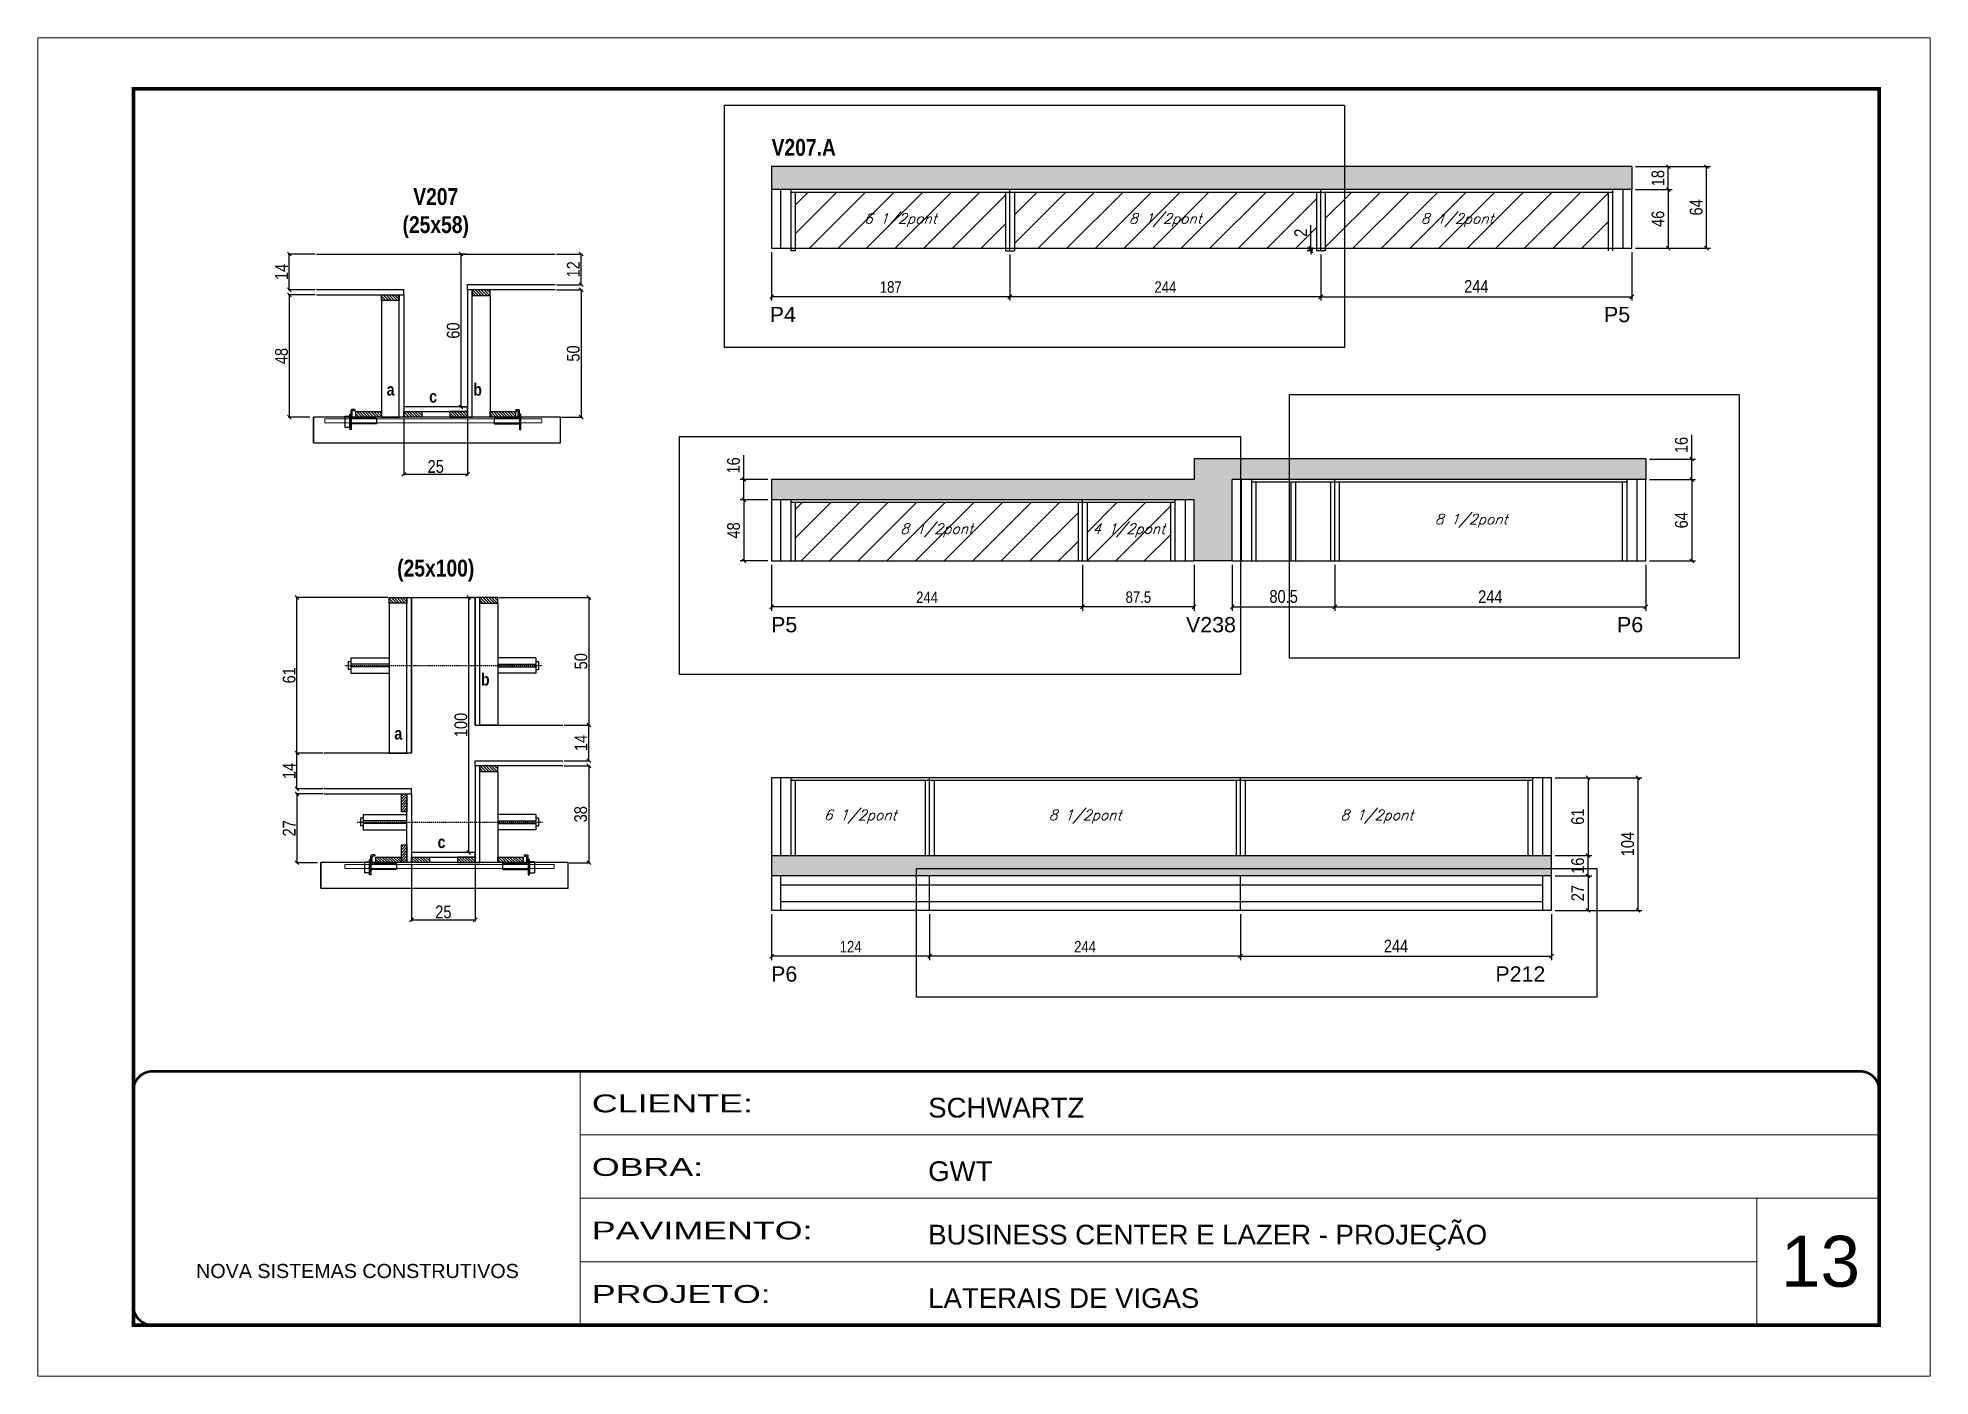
# Model space of a CAD drawing. Extents: x 2603 to 22413, y 1253 to 30260.
# Drawn here: x 2603 to 4088, y 25373 to 26423 of the extents above; entities that cross this region are included whole.
import ezdxf

# ---------------------------------------------------------------- set-up
doc = ezdxf.new("R2010")
doc.units = 0
for name, pattern in [('CONTINUO', [0]), ('DASHED', [0.75, 0.5, -0.25]), ('HIDDEN', [0.375, 0.25, -0.125])]:
    doc.linetypes.add(name, pattern=pattern)
for name, color, linetype in [('5', 5, 'Continuous'), ('barrote', 251, 'Continuous'), ('COTA', 241, 'Continuous'), ('detalhes', 4, 'Continuous'), ('NOMENCLATURA', 7, 'Continuous'), ('Painéis', 200, 'Continuous'), ('presilha', 1, 'Continuous'), ('SARR_2.2x10', 60, 'Continuous'), ('SARR_2.2x7', 40, 'Continuous'), ('SARR_3.5x7', 81, 'Continuous'), ('TENSOR', 3, 'Continuous'), ('texto', 7, 'Continuous')]:
    doc.layers.add(name, color=color, linetype=linetype)
for name, color, linetype, lineweight in [('CARIMBO', 255, 'Continuous', 9), ('CONCRETO', 251, 'Continuous', 25), ('Folhas', 255, 'Continuous', 9), ('Hachura', 251, 'Continuous', 9), ('SARRAFO DE PRESSAO', 251, 'DASHED', 9), ('SCO-___-LAJ', 2, 'Continuous', 0)]:
    doc.layers.add(name, color=color, linetype=linetype, lineweight=lineweight)
doc.styles.add('ARIAL', font='arial.ttf')
doc.styles.add('COTA TECNICA', font='techl___.ttf', dxfattribs={"height": 10})
doc.styles.add('COTA TECNICA 2X', font='techl___.ttf', dxfattribs={"height": 10})
doc.styles.add('COTA TECNICA-50', font='techl___.ttf', dxfattribs={"height": 9})
doc.styles.add('Romans', font='romans.shx')
doc.styles.get("Standard").update_dxf_attribs({"font": 'arial.ttf'})
doc.styles.add('TECNICA', font='techb___.ttf', dxfattribs={"height": 10})
doc.styles.add('Tecnologia', font='')
doc.styles.get('Tecnologia').set_extended_font_data('Forgotten Futurist')
doc.dimstyles.new('COTA PAINEL-50', dxfattribs={"dimtxt": 9, "dimasz": 3, "dimexe": 3, "dimexo": 3, "dimgap": 3, "dimtad": 1, "dimdec": 1, "dimzin": 12, "dimdsep": 46, "dimtxsty": 'COTA TECNICA-50', "dimblk1": 'OBLIQUE', "dimblk2": 'OBLIQUE', "dimsah": 1, "dimcen": 0.9, "dimclrd": 4, "dimclre": 4, "dimclrt": 240, "dimadec": 1, "dimazin": 3, "dimtfac": 1, "dimtdec": 1, "dimtmove": 0, "dimatfit": 3, "dimfxl": 1, "dimtolj": 1, "dimtzin": 12, "dimarcsym": 0})
doc.dimstyles.new('PAINEL', dxfattribs={"dimtxt": 10, "dimasz": 3, "dimexe": 3, "dimexo": 3, "dimgap": 3, "dimtad": 1, "dimdec": 1, "dimzin": 12, "dimdsep": 46, "dimtxsty": 'COTA TECNICA', "dimblk1": 'OBLIQUE', "dimblk2": 'OBLIQUE', "dimsah": 1, "dimcen": 0.9, "dimclrd": 4, "dimclre": 4, "dimclrt": 240, "dimadec": 1, "dimazin": 3, "dimtfac": 1, "dimtdec": 1, "dimtmove": 0, "dimatfit": 3, "dimfxl": 1, "dimtolj": 1, "dimtzin": 12, "dimarcsym": 0})
doc.dimstyles.new('SECAO', dxfattribs={"dimscale": 0.333333, "dimtxt": 5, "dimasz": 9, "dimexe": 3, "dimexo": 3, "dimgap": 3, "dimtad": 1, "dimdec": 1, "dimlfac": 0.5, "dimzin": 12, "dimdsep": 46, "dimtxsty": 'COTA TECNICA 2X', "dimblk1": 'OBLIQUE', "dimblk2": 'OBLIQUE', "dimsah": 1, "dimcen": 0.9, "dimclrd": 4, "dimclre": 4, "dimclrt": 240, "dimadec": 1, "dimazin": 3, "dimtfac": 1, "dimtdec": 1, "dimtmove": 0, "dimatfit": 3, "dimfxl": 1, "dimtolj": 1, "dimtzin": 12, "dimarcsym": 0})

msp = doc.modelspace()

# ---------------------------------------------------------------- texts
at = {"layer": '5', "linetype": 'Continuous'}
for s, p in [('P4', (3177.34, 26200.41)), ('P5', (3832.04, 26200.41)), ('P5', (3178.41, 25957.05)), ('V238', (3504.02, 25957.05)), ('P6', (3842.25, 25957.05)), ('P6', (3178.41, 25682.96)), ('P212', (3746.81, 25682.96))]:
    msp.add_text(s, height=12, rotation=359.99996, dxfattribs=at).set_placement(p)
at = {"layer": 'CARIMBO', "style": 'ARIAL'}
msp.add_text('13', height=40, dxfattribs=at).set_placement((3970.83, 25443.59))
at = {"layer": 'detalhes', "style": 'TECNICA'}
for s, p in [('b', (2944.72, 26142.71)), ('a', (2876.74, 26142.72)), ('c', (2910.09, 26137.3)), ('b', (2950.72, 25915.31)), ('a', (2882.74, 25872.92)), ('c', (2916.68, 25787.79))]:
    msp.add_text(s, height=9.6, dxfattribs=at).set_placement(p)
at = {"layer": 'NOMENCLATURA', "style": 'TECNICA'}
msp.add_text('V207.A', height=13.2, dxfattribs=at).set_placement((3178.81, 26330.92))
at = {"layer": 'NOMENCLATURA', "char_height": 13.2, "attachment_point": 2, "style": 'TECNICA'}
for s, insert in [('V207\\P(25x58)', (2915.22, 26305.52)), ('\\P(25x100)', (2915.22, 26036.01))]:
    msp.add_mtext_dynamic_manual_height_columns(s, width=300.2766, gutter_width=1, heights=[0], dxfattribs=dict(at, insert=insert))
at = {"layer": 'texto', "color": 2, "char_height": 8, "attachment_point": 5, "style": 'Romans'}
for s, insert in [('{\\Q19;\\C256;6 1/2pont}', (3279.81, 26280.4)), ('{\\Q19;\\C256;8 1/2pont}', (3487.81, 26280.4)), ('{\\Q19;\\C256;8 1/2pont}', (3716.81, 26280.4)), ('{\\Q19;\\C256;8 1/2pont}', (3727.81, 26044.54)), ('{\\Q19;\\C256;8 1/2pont}', (3308.31, 26037.04)), ('{\\Q19;\\C256;4 1/2pont}', (3459.06, 26037.04)), ('{\\Q19;\\C256;6 1/2pont}', (3248.31, 25812.44)), ('{\\Q19;\\C256;8 1/2pont}', (3424.81, 25812.44)), ('{\\Q19;\\C256;8 1/2pont}', (3653.81, 25812.44))]:
    msp.add_mtext(s, dxfattribs=dict(at, insert=insert))

# ---------------------------------------------------------------- blocks, each defined once
blk = doc.blocks.new('9999999999')
at = {"color": 30, "linetype": 'CONTINUO'}
for p, q in [((98564.6, 34230.2), (98564.6, 34429.4)), ((98564.6, 34379.6), (99584, 34379.6)), ((98564.6, 34329.8), (99488, 34329.8)), ((99584, 34329.8), (99488, 34329.8)), ((99488, 34329.8), (99488, 34230.2)), ((98564.6, 34280), (99488, 34280))]:
    blk.add_line(p, q, dxfattribs=at)
at = {"color": 30, "linetype": 'CONTINUO', "const_width": 2}
blk.add_lwpolyline([(99584, 34230.2), (99584, 34414.4, 0.414214), (99569, 34429.4), (98229, 34429.4, 0.414214), (98214, 34414.4), (98214, 34245.2, 0.414214), (98229, 34230.2), (99584, 34230.2)], format="xyb", dxfattribs=at)
at = {"layer": 'Folhas'}
blk.add_lwpolyline([(98139, 34190.2), (99624, 34190.2), (99624, 35240.2), (98139, 35240.2)], close=True, dxfattribs=at)
at = {"layer": 'Folhas', "color": 30, "const_width": 3}
blk.add_lwpolyline([(98214, 34230.2), (99584, 34230.2), (99584, 35200.2), (98214, 35200.2)], close=True, dxfattribs=at)
at = {"color": 7, "linetype": 'Continuous', "ltscale": 5, "style": 'ARIAL'}
for s, height, p in [('SCHWARTZ', 15.48, (98837.7, 34393.1)), ('GWT', 15.48, (98837.7, 34343.3)), ('BUSINESS CENTER E LAZER - PROJEÇÃO', 15.483, (98837.7, 34293.5)), ('NOVA SISTEMAS CONSTRUTIVOS', 11.059, (98263.2, 34267.2)), ('LATERAIS DE VIGAS', 15.483, (98837.7, 34243.7))]:
    blk.add_text(s, height=height, dxfattribs=at).set_placement(p)
at = {"layer": 'Folhas', "color": 7, "style": 'Tecnologia', "width": 1.5}
for s, p in [('CLIENTE:', (98573.7, 34397.2)), ('OBRA:', (98573.7, 34347.3)), ('PAVIMENTO:', (98573.7, 34297.5)), ('PROJETO:', (98573.7, 34247.7))]:
    blk.add_text(s, height=14, dxfattribs=at).set_placement(p)
blk = doc.blocks.new('PRESILHA METÁLICA 1')
at = {"layer": 'presilha'}
for p, q in [((0, 13), (6, 13)), ((0, 13), (0, 0)), ((6, 0), (0, 0)), ((6, 15.5), (7.5, 15.5)), ((6, -2.5), (6, 15.5)), ((6, 13), (6, 0)), ((7.5, 10.6), (7.5, 19.9)), ((7.5, 15.5), (7.5, -2.5)), ((37.5, 4.1), (7.5, 4.1)), ((12, 21), (8.6, 21)), ((9, 11.6), (9, 18.9)), ((12, 19.5), (9.6, 19.5)), ((37.5, 11), (9.6, 11)), ((12, 21), (12, 19.5)), ((37.5, 11), (37.5, 4.1)), ((7.5, -2.5), (6, -2.5))]:
    blk.add_line(p, q, dxfattribs=at)
for centre, radius, start, end in [((8.6, 19.9), 1.14, 90, 180), ((9.6, 18.9), 0.57, 90, 180), ((9.6, 11.6), 0.57, 180, 270)]:
    blk.add_arc(centre, radius, start, end, dxfattribs=at)
blk = doc.blocks.new('PRESILHA METÁLICA 2')
at = {"layer": 'presilha'}
for p, q in [((-5.2, 23.5), (-5.2, 22)), ((-5.2, 23.5), (-1.9, 23.5)), ((-0.8, 14.6), (-0.8, 22.4)), ((-30.8, 13.5), (-30.8, 6.6)), ((-30.8, 13.5), (-2.8, 13.5)), ((-30.8, 6.6), (-0.8, 6.6)), ((-5.2, 22), (-2.8, 22)), ((-2.2, 14.1), (-2.2, 21.4)), ((0.8, 18), (-0.8, 18)), ((-0.8, 18), (-0.8, 0)), ((-0.8, 0), (0.8, 0)), ((0.8, 0), (0.8, 18))]:
    blk.add_line(p, q, dxfattribs=at)
for centre, radius, start, end in [((-1.9, 22.4), 1.14, 0, 90), ((-2.8, 21.4), 0.57, 0, 90), ((-2.8, 14.1), 0.57, 270, 0)]:
    blk.add_arc(centre, radius, start, end, dxfattribs=at)
blk = doc.blocks.new('_Oblique')
at = {"color": 0, "linetype": 'ByBlock', "lineweight": -2}
blk.add_line((-0.5, -0.5), (0.5, 0.5), dxfattribs=at)
blk = doc.blocks.new('*D549')
at = {"layer": 'COTA', "color": 4, "lineweight": -2, "transparency": 16777216}
for p, q in [((3009.9, 26225.8), (3030.3, 26225.8)), ((3029.3, 26225.8), (3029.3, 26125.8)), ((3014, 26125.8), (3030.3, 26125.8))]:
    blk.add_line(p, q, dxfattribs=at)
at = {"layer": 'Defpoints', "color": 0, "transparency": 16777216}
for p in [(3008.9, 26225.8), (3013, 26125.8), (3029.3, 26125.8)]:
    blk.add_point(p, dxfattribs=at)
at = {"layer": 'COTA', "color": 4, "lineweight": -2, "transparency": 16777216, "xscale": 3, "yscale": 3, "zscale": 3}
for p, rotation in [((3029.3, 26225.8), 90), ((3029.3, 26125.8), 270)]:
    blk.add_blockref('_Oblique', p, dxfattribs=dict(at, rotation=rotation))
at = {"layer": 'COTA', "color": 240, "transparency": 16777216, "insert": (3023.2, 26175.8), "char_height": 10, "attachment_point": 5, "rotation": 90, "style": 'COTA TECNICA 2X'}
blk.add_mtext('\\A1;50', dxfattribs=at)
blk = doc.blocks.new('*D550')
at = {"layer": 'COTA', "color": 4, "lineweight": -2, "transparency": 16777216}
for p, q in [((3009.9, 26253.8), (3030.3, 26253.8)), ((3029.3, 26229.8), (3029.3, 26253.8)), ((3009.9, 26229.8), (3030.3, 26229.8))]:
    blk.add_line(p, q, dxfattribs=at)
at = {"layer": 'Defpoints', "color": 0, "transparency": 16777216}
for p in [(3008.9, 26253.8), (3029.3, 26253.8), (3008.9, 26229.8)]:
    blk.add_point(p, dxfattribs=at)
at = {"layer": 'COTA', "color": 4, "lineweight": -2, "transparency": 16777216, "xscale": 3, "yscale": 3, "zscale": 3}
for p, rotation in [((3029.3, 26253.8), 90), ((3029.3, 26229.8), 270)]:
    blk.add_blockref('_Oblique', p, dxfattribs=dict(at, rotation=rotation))
at = {"layer": 'COTA', "color": 240, "transparency": 16777216, "insert": (3023.2, 26241.8), "char_height": 10, "attachment_point": 5, "rotation": 90, "style": 'COTA TECNICA 2X'}
blk.add_mtext('\\A1;12', dxfattribs=at)
blk = doc.blocks.new('*D551')
at = {"layer": 'COTA', "color": 4, "lineweight": -2, "transparency": 16777216}
for p, q in [((2820.5, 26221.8), (2799.3, 26221.8)), ((2800.3, 26221.8), (2800.3, 26125.8)), ((2816.4, 26125.8), (2799.3, 26125.8))]:
    blk.add_line(p, q, dxfattribs=at)
at = {"layer": 'Defpoints', "color": 0, "transparency": 16777216}
for p in [(2821.5, 26221.8), (2800.3, 26125.8), (2817.4, 26125.8)]:
    blk.add_point(p, dxfattribs=at)
at = {"layer": 'COTA', "color": 4, "lineweight": -2, "transparency": 16777216, "xscale": 3, "yscale": 3, "zscale": 3}
for p, rotation in [((2800.3, 26221.8), 90), ((2800.3, 26125.8), 270)]:
    blk.add_blockref('_Oblique', p, dxfattribs=dict(at, rotation=rotation))
at = {"layer": 'COTA', "color": 240, "transparency": 16777216, "insert": (2794.2, 26173.8), "char_height": 10, "attachment_point": 5, "rotation": 90, "style": 'COTA TECNICA 2X'}
blk.add_mtext('\\A1;48', dxfattribs=at)
blk = doc.blocks.new('*D2935')
at = {"layer": 'COTA', "color": 4, "lineweight": -2, "transparency": 16777216}
for p, q in [((2939.2, 26253.8), (2934.1, 26253.8)), ((2935.1, 26133.8), (2935.1, 26253.8)), ((2939.2, 26133.8), (2934.1, 26133.8))]:
    blk.add_line(p, q, dxfattribs=at)
at = {"layer": 'Defpoints', "color": 0, "transparency": 16777216}
for p in [(2935.1, 26253.8), (2940.2, 26253.8), (2940.2, 26133.8)]:
    blk.add_point(p, dxfattribs=at)
at = {"layer": 'COTA', "color": 4, "lineweight": -2, "transparency": 16777216, "xscale": 3, "yscale": 3, "zscale": 3}
for p, rotation in [((2935.1, 26253.8), 90), ((2935.1, 26133.8), 270)]:
    blk.add_blockref('_Oblique', p, dxfattribs=dict(at, rotation=rotation))
at = {"layer": 'COTA', "color": 240, "transparency": 16777216, "insert": (2929, 26193.8), "char_height": 10, "attachment_point": 5, "rotation": 90, "style": 'COTA TECNICA 2X'}
blk.add_mtext('\\A1;60', dxfattribs=at)
blk = doc.blocks.new('*D2936')
at = {"layer": 'COTA', "color": 4, "lineweight": -2, "transparency": 16777216}
for p, q in [((2820.5, 26253.8), (2799.3, 26253.8)), ((2800.3, 26225.8), (2800.3, 26253.8)), ((2820.5, 26225.8), (2799.3, 26225.8))]:
    blk.add_line(p, q, dxfattribs=at)
at = {"layer": 'Defpoints', "color": 0, "transparency": 16777216}
for p in [(2800.3, 26253.8), (2821.5, 26253.8), (2821.5, 26225.8)]:
    blk.add_point(p, dxfattribs=at)
at = {"layer": 'COTA', "color": 4, "lineweight": -2, "transparency": 16777216, "xscale": 3, "yscale": 3, "zscale": 3}
for p, rotation in [((2800.3, 26253.8), 90), ((2800.3, 26225.8), 270)]:
    blk.add_blockref('_Oblique', p, dxfattribs=dict(at, rotation=rotation))
at = {"layer": 'COTA', "color": 240, "transparency": 16777216, "insert": (2794.2, 26239.8), "char_height": 10, "attachment_point": 5, "rotation": 90, "style": 'COTA TECNICA 2X'}
blk.add_mtext('\\A1;14', dxfattribs=at)
blk = doc.blocks.new('*D2937')
at = {"layer": 'COTA', "color": 4, "lineweight": -2, "transparency": 16777216}
for p, q in [((2890.2, 26124.8), (2890.2, 26080)), ((2940.2, 26124.8), (2940.2, 26080)), ((2890.2, 26081), (2940.2, 26081))]:
    blk.add_line(p, q, dxfattribs=at)
at = {"layer": 'Defpoints', "color": 0, "transparency": 16777216}
for p in [(2890.2, 26125.8), (2940.2, 26125.8), (2940.2, 26081)]:
    blk.add_point(p, dxfattribs=at)
at = {"layer": 'COTA', "color": 4, "lineweight": -2, "transparency": 16777216, "xscale": 3, "yscale": 3, "zscale": 3, "rotation": 180}
blk.add_blockref('_Oblique', (2890.2, 26081), dxfattribs=at)
at = {"layer": 'COTA', "color": 4, "lineweight": -2, "transparency": 16777216, "xscale": 3, "yscale": 3, "zscale": 3}
blk.add_blockref('_Oblique', (2940.2, 26081), dxfattribs=at)
at = {"layer": 'COTA', "color": 240, "transparency": 16777216, "insert": (2915.2, 26087.1), "char_height": 10, "attachment_point": 5, "style": 'COTA TECNICA 2X'}
blk.add_mtext('\\A1;25', dxfattribs=at)
blk = doc.blocks.new('*D552')
at = {"layer": 'COTA', "color": 4, "lineweight": -2, "transparency": 16777216}
for p, q in [((3015.9, 25852.3), (3036.3, 25852.3)), ((3035.3, 25852.3), (3035.3, 25776.3)), ((3020, 25776.3), (3036.3, 25776.3))]:
    blk.add_line(p, q, dxfattribs=at)
at = {"layer": 'Defpoints', "color": 0, "transparency": 16777216}
for p in [(3014.9, 25852.3), (3019, 25776.3), (3035.3, 25776.3)]:
    blk.add_point(p, dxfattribs=at)
at = {"layer": 'COTA', "color": 4, "lineweight": -2, "transparency": 16777216, "xscale": 3, "yscale": 3, "zscale": 3}
for p, rotation in [((3035.3, 25852.3), 90), ((3035.3, 25776.3), 270)]:
    blk.add_blockref('_Oblique', p, dxfattribs=dict(at, rotation=rotation))
at = {"layer": 'COTA', "color": 240, "transparency": 16777216, "insert": (3029, 25814.3), "char_height": 10, "attachment_point": 5, "rotation": 90, "style": 'COTA TECNICA 2X'}
blk.add_mtext('\\A1;38', dxfattribs=at)
blk = doc.blocks.new('*D553')
at = {"layer": 'COTA', "color": 4, "lineweight": -2, "transparency": 16777216}
for p, q in [((3015.9, 25884.3), (3036.3, 25884.3)), ((3035.3, 25856.3), (3035.3, 25884.3)), ((3015.9, 25856.3), (3036.3, 25856.3))]:
    blk.add_line(p, q, dxfattribs=at)
at = {"layer": 'Defpoints', "color": 0, "transparency": 16777216}
for p in [(3014.9, 25884.3), (3035.3, 25884.3), (3014.9, 25856.3)]:
    blk.add_point(p, dxfattribs=at)
at = {"layer": 'COTA', "color": 4, "lineweight": -2, "transparency": 16777216, "xscale": 3, "yscale": 3, "zscale": 3}
for p, rotation in [((3035.3, 25884.3), 90), ((3035.3, 25856.3), 270)]:
    blk.add_blockref('_Oblique', p, dxfattribs=dict(at, rotation=rotation))
at = {"layer": 'COTA', "color": 240, "transparency": 16777216, "insert": (3029.2, 25870.3), "char_height": 10, "attachment_point": 5, "rotation": 90, "style": 'COTA TECNICA 2X'}
blk.add_mtext('\\A1;14', dxfattribs=at)
blk = doc.blocks.new('*D554')
at = {"layer": 'COTA', "color": 4, "lineweight": -2, "transparency": 16777216}
for p, q in [((2826.5, 25830.3), (2805.3, 25830.3)), ((2806.3, 25830.3), (2806.3, 25776.3)), ((2822.4, 25776.3), (2805.3, 25776.3))]:
    blk.add_line(p, q, dxfattribs=at)
at = {"layer": 'Defpoints', "color": 0, "transparency": 16777216}
for p in [(2827.5, 25830.3), (2806.3, 25776.3), (2823.4, 25776.3)]:
    blk.add_point(p, dxfattribs=at)
at = {"layer": 'COTA', "color": 4, "lineweight": -2, "transparency": 16777216, "xscale": 3, "yscale": 3, "zscale": 3}
for p, rotation in [((2806.3, 25830.3), 90), ((2806.3, 25776.3), 270)]:
    blk.add_blockref('_Oblique', p, dxfattribs=dict(at, rotation=rotation))
at = {"layer": 'COTA', "color": 240, "transparency": 16777216, "insert": (2800.2, 25803.3), "char_height": 10, "attachment_point": 5, "rotation": 90, "style": 'COTA TECNICA 2X'}
blk.add_mtext('\\A1;27', dxfattribs=at)
blk = doc.blocks.new('*D2938')
at = {"layer": 'COTA', "color": 4, "lineweight": -2, "transparency": 16777216}
for p, q in [((2945.2, 25984.3), (2940.1, 25984.3)), ((2941.1, 25784.3), (2941.1, 25984.3)), ((2945.2, 25784.3), (2940.1, 25784.3))]:
    blk.add_line(p, q, dxfattribs=at)
at = {"layer": 'Defpoints', "color": 0, "transparency": 16777216}
for p in [(2941.1, 25984.3), (2946.2, 25984.3), (2946.2, 25784.3)]:
    blk.add_point(p, dxfattribs=at)
at = {"layer": 'COTA', "color": 4, "lineweight": -2, "transparency": 16777216, "xscale": 3, "yscale": 3, "zscale": 3}
for p, rotation in [((2941.1, 25984.3), 90), ((2941.1, 25784.3), 270)]:
    blk.add_blockref('_Oblique', p, dxfattribs=dict(at, rotation=rotation))
at = {"layer": 'COTA', "color": 240, "transparency": 16777216, "insert": (2935, 25884.3), "char_height": 10, "attachment_point": 5, "rotation": 90, "style": 'COTA TECNICA 2X'}
blk.add_mtext('\\A1;100', dxfattribs=at)
blk = doc.blocks.new('*D2939')
at = {"layer": 'COTA', "color": 4, "lineweight": -2, "transparency": 16777216}
for p, q in [((2877.6, 25984.3), (2805.3, 25984.3)), ((2806.3, 25862.3), (2806.3, 25984.3)), ((2826.5, 25862.3), (2805.3, 25862.3))]:
    blk.add_line(p, q, dxfattribs=at)
at = {"layer": 'Defpoints', "color": 0, "transparency": 16777216}
for p in [(2806.3, 25984.3), (2878.6, 25984.3), (2827.5, 25862.3)]:
    blk.add_point(p, dxfattribs=at)
at = {"layer": 'COTA', "color": 4, "lineweight": -2, "transparency": 16777216, "xscale": 3, "yscale": 3, "zscale": 3}
for p, rotation in [((2806.3, 25984.3), 90), ((2806.3, 25862.3), 270)]:
    blk.add_blockref('_Oblique', p, dxfattribs=dict(at, rotation=rotation))
at = {"layer": 'COTA', "color": 240, "transparency": 16777216, "insert": (2800.2, 25923.3), "char_height": 10, "attachment_point": 5, "rotation": 90, "style": 'COTA TECNICA 2X'}
blk.add_mtext('\\A1;61', dxfattribs=at)
blk = doc.blocks.new('*D2940')
at = {"layer": 'COTA', "color": 4, "lineweight": -2, "transparency": 16777216}
for p, q in [((2896.2, 25775.3), (2896.2, 25730.5)), ((2946.2, 25775.3), (2946.2, 25730.5)), ((2896.2, 25731.5), (2946.2, 25731.5))]:
    blk.add_line(p, q, dxfattribs=at)
at = {"layer": 'Defpoints', "color": 0, "transparency": 16777216}
for p in [(2896.2, 25776.3), (2946.2, 25776.3), (2946.2, 25731.5)]:
    blk.add_point(p, dxfattribs=at)
at = {"layer": 'COTA', "color": 4, "lineweight": -2, "transparency": 16777216, "xscale": 3, "yscale": 3, "zscale": 3, "rotation": 180}
blk.add_blockref('_Oblique', (2896.2, 25731.5), dxfattribs=at)
at = {"layer": 'COTA', "color": 4, "lineweight": -2, "transparency": 16777216, "xscale": 3, "yscale": 3, "zscale": 3}
blk.add_blockref('_Oblique', (2946.2, 25731.5), dxfattribs=at)
at = {"layer": 'COTA', "color": 240, "transparency": 16777216, "insert": (2921.2, 25737.6), "char_height": 10, "attachment_point": 5, "style": 'COTA TECNICA 2X'}
blk.add_mtext('\\A1;25', dxfattribs=at)
blk = doc.blocks.new('*D2941')
at = {"layer": 'COTA', "color": 4, "lineweight": -2, "transparency": 16777216}
for p, q in [((2964.8, 25984.3), (3036.3, 25984.3)), ((3035.3, 25984.3), (3035.3, 25884.3)), ((3015.9, 25884.3), (3036.3, 25884.3))]:
    blk.add_line(p, q, dxfattribs=at)
at = {"layer": 'Defpoints', "color": 0, "transparency": 16777216}
for p in [(2963.8, 25984.3), (3014.9, 25884.3), (3035.3, 25884.3)]:
    blk.add_point(p, dxfattribs=at)
at = {"layer": 'COTA', "color": 4, "lineweight": -2, "transparency": 16777216, "xscale": 3, "yscale": 3, "zscale": 3}
for p, rotation in [((3035.3, 25984.3), 90), ((3035.3, 25884.3), 270)]:
    blk.add_blockref('_Oblique', p, dxfattribs=dict(at, rotation=rotation))
at = {"layer": 'COTA', "color": 240, "transparency": 16777216, "insert": (3029.2, 25934.3), "char_height": 10, "attachment_point": 5, "rotation": 90, "style": 'COTA TECNICA 2X'}
blk.add_mtext('\\A1;50', dxfattribs=at)
blk = doc.blocks.new('*D2942')
at = {"layer": 'COTA', "color": 4, "lineweight": -2, "transparency": 16777216}
for p, q in [((2826.5, 25862.3), (2805.3, 25862.3)), ((2806.3, 25834.3), (2806.3, 25862.3)), ((2826.5, 25834.3), (2805.3, 25834.3))]:
    blk.add_line(p, q, dxfattribs=at)
at = {"layer": 'Defpoints', "color": 0, "transparency": 16777216}
for p in [(2806.3, 25862.3), (2827.5, 25862.3), (2827.5, 25834.3)]:
    blk.add_point(p, dxfattribs=at)
at = {"layer": 'COTA', "color": 4, "lineweight": -2, "transparency": 16777216, "xscale": 3, "yscale": 3, "zscale": 3}
for p, rotation in [((2806.3, 25862.3), 90), ((2806.3, 25834.3), 270)]:
    blk.add_blockref('_Oblique', p, dxfattribs=dict(at, rotation=rotation))
at = {"layer": 'COTA', "color": 240, "transparency": 16777216, "insert": (2800.2, 25848.3), "char_height": 10, "attachment_point": 5, "rotation": 90, "style": 'COTA TECNICA 2X'}
blk.add_mtext('\\A1;14', dxfattribs=at)
blk = doc.blocks.new('*D555')
at = {"layer": 'COTA', "color": 4, "linetype": 'ByBlock', "lineweight": -2, "transparency": 16777216}
for p, q in [((3365.8, 26253.4), (3365.8, 26217.3)), ((3609.8, 26253.4), (3609.8, 26217.3)), ((3609.8, 26220.3), (3365.8, 26220.3))]:
    blk.add_line(p, q, dxfattribs=at)
at = {"layer": 'Defpoints', "color": 0, "linetype": 'ByBlock', "transparency": 16777216}
for p in [(3365.8, 26256.4), (3609.8, 26256.4), (3365.8, 26220.3)]:
    blk.add_point(p, dxfattribs=at)
at = {"layer": 'COTA', "color": 4, "linetype": 'ByBlock', "lineweight": -2, "transparency": 16777216, "xscale": 3, "yscale": 3, "zscale": 3, "rotation": 180}
blk.add_blockref('_Oblique', (3365.8, 26220.3), dxfattribs=at)
at = {"layer": 'COTA', "color": 4, "linetype": 'ByBlock', "lineweight": -2, "transparency": 16777216, "xscale": 3, "yscale": 3, "zscale": 3}
blk.add_blockref('_Oblique', (3609.8, 26220.3), dxfattribs=at)
at = {"layer": 'COTA', "color": 240, "linetype": 'ByBlock', "transparency": 16777216, "insert": (3487.8, 26227.9), "char_height": 9, "attachment_point": 5, "style": 'COTA TECNICA-50'}
blk.add_mtext('\\A1;244', dxfattribs=at)
blk = doc.blocks.new('*D2943')
at = {"layer": 'COTA', "color": 4, "linetype": 'ByBlock', "lineweight": -2, "transparency": 16777216}
for p, q in [((3178.8, 26255.4), (3178.8, 26217.3)), ((3365.8, 26253.4), (3365.8, 26217.3)), ((3365.8, 26220.3), (3178.8, 26220.3))]:
    blk.add_line(p, q, dxfattribs=at)
at = {"layer": 'Defpoints', "color": 0, "linetype": 'ByBlock', "transparency": 16777216}
for p in [(3178.8, 26258.4), (3365.8, 26256.4), (3178.8, 26220.3)]:
    blk.add_point(p, dxfattribs=at)
at = {"layer": 'COTA', "color": 4, "linetype": 'ByBlock', "lineweight": -2, "transparency": 16777216, "xscale": 3, "yscale": 3, "zscale": 3, "rotation": 180}
blk.add_blockref('_Oblique', (3178.8, 26220.3), dxfattribs=at)
at = {"layer": 'COTA', "color": 4, "linetype": 'ByBlock', "lineweight": -2, "transparency": 16777216, "xscale": 3, "yscale": 3, "zscale": 3}
blk.add_blockref('_Oblique', (3365.8, 26220.3), dxfattribs=at)
at = {"layer": 'COTA', "color": 240, "linetype": 'ByBlock', "transparency": 16777216, "insert": (3272.3, 26227.9), "char_height": 9, "attachment_point": 5, "style": 'COTA TECNICA-50'}
blk.add_mtext('\\A1;187', dxfattribs=at)
blk = doc.blocks.new('*D2944')
at = {"layer": 'COTA', "color": 4, "linetype": 'ByBlock', "lineweight": -2, "transparency": 16777216}
for p, q in [((3853.8, 26255.4), (3853.8, 26217.3)), ((3609.8, 26253.4), (3609.8, 26217.3)), ((3609.8, 26220.3), (3853.8, 26220.3))]:
    blk.add_line(p, q, dxfattribs=at)
at = {"layer": 'Defpoints', "color": 0, "linetype": 'ByBlock', "transparency": 16777216}
for p in [(3609.8, 26256.4), (3853.8, 26258.4), (3853.8, 26220.3)]:
    blk.add_point(p, dxfattribs=at)
at = {"layer": 'COTA', "color": 4, "linetype": 'ByBlock', "lineweight": -2, "transparency": 16777216, "xscale": 3, "yscale": 3, "zscale": 3, "rotation": 180}
blk.add_blockref('_Oblique', (3609.8, 26220.3), dxfattribs=at)
at = {"layer": 'COTA', "color": 4, "linetype": 'ByBlock', "lineweight": -2, "transparency": 16777216, "xscale": 3, "yscale": 3, "zscale": 3}
blk.add_blockref('_Oblique', (3853.8, 26220.3), dxfattribs=at)
at = {"layer": 'COTA', "color": 240, "linetype": 'ByBlock', "transparency": 16777216, "insert": (3731.8, 26228.4), "char_height": 10, "attachment_point": 5, "style": 'COTA TECNICA'}
blk.add_mtext('\\A1;244', dxfattribs=at)
blk = doc.blocks.new('*D2945')
at = {"layer": 'COTA', "color": 4, "linetype": 'ByBlock', "lineweight": -2, "transparency": 16777216}
for p, q in [((3856.8, 26304.4), (3885.5, 26304.4)), ((3882.5, 26304.4), (3882.5, 26258.4)), ((3856.8, 26258.4), (3885.5, 26258.4))]:
    blk.add_line(p, q, dxfattribs=at)
at = {"layer": 'Defpoints', "color": 0, "linetype": 'ByBlock', "transparency": 16777216}
for p in [(3853.8, 26304.4), (3853.8, 26258.4), (3882.5, 26258.4)]:
    blk.add_point(p, dxfattribs=at)
at = {"layer": 'COTA', "color": 4, "linetype": 'ByBlock', "lineweight": -2, "transparency": 16777216, "xscale": 3, "yscale": 3, "zscale": 3}
for p, rotation in [((3882.5, 26304.4), 90), ((3882.5, 26258.4), 270)]:
    blk.add_blockref('_Oblique', p, dxfattribs=dict(at, rotation=rotation))
at = {"layer": 'COTA', "color": 240, "linetype": 'ByBlock', "transparency": 16777216, "insert": (3874.4, 26281.4), "char_height": 10, "attachment_point": 5, "rotation": 90, "style": 'COTA TECNICA'}
blk.add_mtext('\\A1;46', dxfattribs=at)
blk = doc.blocks.new('*D2946')
at = {"layer": 'COTA', "color": 4, "linetype": 'ByBlock', "lineweight": -2, "transparency": 16777216}
for p, q in [((3856.8, 26322.4), (3915.5, 26322.4)), ((3912.5, 26258.4), (3912.5, 26322.4)), ((3856.8, 26258.4), (3915.5, 26258.4))]:
    blk.add_line(p, q, dxfattribs=at)
at = {"layer": 'Defpoints', "color": 0, "linetype": 'ByBlock', "transparency": 16777216}
for p in [(3853.8, 26322.4), (3912.5, 26322.4), (3853.8, 26258.4)]:
    blk.add_point(p, dxfattribs=at)
at = {"layer": 'COTA', "color": 4, "linetype": 'ByBlock', "lineweight": -2, "transparency": 16777216, "xscale": 3, "yscale": 3, "zscale": 3}
for p, rotation in [((3912.5, 26322.4), 90), ((3912.5, 26258.4), 270)]:
    blk.add_blockref('_Oblique', p, dxfattribs=dict(at, rotation=rotation))
at = {"layer": 'COTA', "color": 240, "linetype": 'ByBlock', "transparency": 16777216, "insert": (3904.4, 26290.4), "char_height": 10, "attachment_point": 5, "rotation": 90, "style": 'COTA TECNICA'}
blk.add_mtext('\\A1;64', dxfattribs=at)
blk = doc.blocks.new('*D2947')
at = {"layer": 'COTA', "color": 4, "linetype": 'ByBlock', "lineweight": -2, "transparency": 16777216}
for p, q in [((3856.8, 26322.4), (3885.5, 26322.4)), ((3882.5, 26304.4), (3882.5, 26322.4)), ((3856.8, 26304.4), (3885.5, 26304.4))]:
    blk.add_line(p, q, dxfattribs=at)
at = {"layer": 'Defpoints', "color": 0, "linetype": 'ByBlock', "transparency": 16777216}
for p in [(3853.8, 26322.4), (3882.5, 26322.4), (3853.8, 26304.4)]:
    blk.add_point(p, dxfattribs=at)
at = {"layer": 'COTA', "color": 4, "linetype": 'ByBlock', "lineweight": -2, "transparency": 16777216, "xscale": 3, "yscale": 3, "zscale": 3}
for p, rotation in [((3882.5, 26322.4), 90), ((3882.5, 26304.4), 270)]:
    blk.add_blockref('_Oblique', p, dxfattribs=dict(at, rotation=rotation))
at = {"layer": 'COTA', "color": 240, "linetype": 'ByBlock', "transparency": 16777216, "insert": (3874.4, 26313.4), "char_height": 10, "attachment_point": 5, "rotation": 90, "style": 'COTA TECNICA'}
blk.add_mtext('\\A1;18', dxfattribs=at)
blk = doc.blocks.new('*D2948')
at = {"layer": 'COTA', "color": 4, "linetype": 'ByBlock', "lineweight": -2, "transparency": 16777216}
for p, q in [((3602, 26258.4), (3602, 26276.5)), ((3603.3, 26258.4), (3599, 26258.4)), ((3603.3, 26256.4), (3599, 26256.4)), ((3602, 26256.4), (3602, 26258.4)), ((3602, 26256.4), (3602, 26253.4))]:
    blk.add_line(p, q, dxfattribs=at)
at = {"layer": 'Defpoints', "color": 0, "linetype": 'ByBlock', "transparency": 16777216}
for p in [(3602, 26258.4), (3606.3, 26258.4), (3606.3, 26256.4)]:
    blk.add_point(p, dxfattribs=at)
at = {"layer": 'COTA', "color": 4, "linetype": 'ByBlock', "lineweight": -2, "transparency": 16777216, "xscale": 3, "yscale": 3, "zscale": 3}
for p, rotation in [((3602, 26258.4), 270), ((3602, 26256.4), 90)]:
    blk.add_blockref('_Oblique', p, dxfattribs=dict(at, rotation=rotation))
at = {"layer": 'COTA', "color": 240, "linetype": 'ByBlock', "transparency": 16777216, "insert": (3594, 26270.5), "char_height": 10, "attachment_point": 5, "rotation": 90, "style": 'COTA TECNICA'}
blk.add_mtext('\\A1;2', dxfattribs=at)
blk = doc.blocks.new('*D556')
at = {"layer": 'COTA', "color": 4, "linetype": 'ByBlock', "lineweight": -2, "transparency": 16777216}
for p, q in [((3422.8, 26010), (3422.8, 25974)), ((3510.3, 26010), (3510.3, 25974)), ((3510.3, 25977), (3422.8, 25977))]:
    blk.add_line(p, q, dxfattribs=at)
at = {"layer": 'Defpoints', "color": 0, "linetype": 'ByBlock', "transparency": 16777216}
for p in [(3422.8, 26013), (3510.3, 26013), (3422.8, 25977)]:
    blk.add_point(p, dxfattribs=at)
at = {"layer": 'COTA', "color": 4, "linetype": 'ByBlock', "lineweight": -2, "transparency": 16777216, "xscale": 3, "yscale": 3, "zscale": 3, "rotation": 180}
blk.add_blockref('_Oblique', (3422.8, 25977), dxfattribs=at)
at = {"layer": 'COTA', "color": 4, "linetype": 'ByBlock', "lineweight": -2, "transparency": 16777216, "xscale": 3, "yscale": 3, "zscale": 3}
blk.add_blockref('_Oblique', (3510.3, 25977), dxfattribs=at)
at = {"layer": 'COTA', "color": 240, "linetype": 'ByBlock', "transparency": 16777216, "insert": (3466.6, 25984.6), "char_height": 9, "attachment_point": 5, "style": 'COTA TECNICA-50'}
blk.add_mtext('\\A1;87.5', dxfattribs=at)
blk = doc.blocks.new('*D2949')
at = {"layer": 'COTA', "color": 4, "linetype": 'ByBlock', "lineweight": -2, "transparency": 16777216}
for p, q in [((3178.8, 26010), (3178.8, 25974)), ((3422.8, 26010), (3422.8, 25974)), ((3422.8, 25977), (3178.8, 25977))]:
    blk.add_line(p, q, dxfattribs=at)
at = {"layer": 'Defpoints', "color": 0, "linetype": 'ByBlock', "transparency": 16777216}
for p in [(3178.8, 26013), (3422.8, 26013), (3178.8, 25977)]:
    blk.add_point(p, dxfattribs=at)
at = {"layer": 'COTA', "color": 4, "linetype": 'ByBlock', "lineweight": -2, "transparency": 16777216, "xscale": 3, "yscale": 3, "zscale": 3, "rotation": 180}
blk.add_blockref('_Oblique', (3178.8, 25977), dxfattribs=at)
at = {"layer": 'COTA', "color": 4, "linetype": 'ByBlock', "lineweight": -2, "transparency": 16777216, "xscale": 3, "yscale": 3, "zscale": 3}
blk.add_blockref('_Oblique', (3422.8, 25977), dxfattribs=at)
at = {"layer": 'COTA', "color": 240, "linetype": 'ByBlock', "transparency": 16777216, "insert": (3300.8, 25984.5), "char_height": 9, "attachment_point": 5, "style": 'COTA TECNICA-50'}
blk.add_mtext('\\A1;244', dxfattribs=at)
blk = doc.blocks.new('*D2950')
at = {"layer": 'COTA', "color": 4, "linetype": 'ByBlock', "lineweight": -2, "transparency": 16777216}
for p, q in [((3540.3, 26010), (3540.3, 25974)), ((3620.8, 26010), (3620.8, 25974)), ((3540.3, 25977), (3620.8, 25977))]:
    blk.add_line(p, q, dxfattribs=at)
at = {"layer": 'Defpoints', "color": 0, "linetype": 'ByBlock', "transparency": 16777216}
for p in [(3540.3, 26013), (3620.8, 26013), (3620.8, 25977)]:
    blk.add_point(p, dxfattribs=at)
at = {"layer": 'COTA', "color": 4, "linetype": 'ByBlock', "lineweight": -2, "transparency": 16777216, "xscale": 3, "yscale": 3, "zscale": 3, "rotation": 180}
blk.add_blockref('_Oblique', (3540.3, 25977), dxfattribs=at)
at = {"layer": 'COTA', "color": 4, "linetype": 'ByBlock', "lineweight": -2, "transparency": 16777216, "xscale": 3, "yscale": 3, "zscale": 3}
blk.add_blockref('_Oblique', (3620.8, 25977), dxfattribs=at)
at = {"layer": 'COTA', "color": 240, "linetype": 'ByBlock', "transparency": 16777216, "insert": (3580.6, 25985.1), "char_height": 10, "attachment_point": 5, "style": 'COTA TECNICA'}
blk.add_mtext('\\A1;80.5', dxfattribs=at)
blk = doc.blocks.new('*D2951')
at = {"layer": 'COTA', "color": 4, "linetype": 'ByBlock', "lineweight": -2, "transparency": 16777216}
for p, q in [((3620.8, 26010), (3620.8, 25974)), ((3864.8, 26010), (3864.8, 25974)), ((3620.8, 25977), (3864.8, 25977))]:
    blk.add_line(p, q, dxfattribs=at)
at = {"layer": 'Defpoints', "color": 0, "linetype": 'ByBlock', "transparency": 16777216}
for p in [(3620.8, 26013), (3864.8, 26013), (3864.8, 25977)]:
    blk.add_point(p, dxfattribs=at)
at = {"layer": 'COTA', "color": 4, "linetype": 'ByBlock', "lineweight": -2, "transparency": 16777216, "xscale": 3, "yscale": 3, "zscale": 3, "rotation": 180}
blk.add_blockref('_Oblique', (3620.8, 25977), dxfattribs=at)
at = {"layer": 'COTA', "color": 4, "linetype": 'ByBlock', "lineweight": -2, "transparency": 16777216, "xscale": 3, "yscale": 3, "zscale": 3}
blk.add_blockref('_Oblique', (3864.8, 25977), dxfattribs=at)
at = {"layer": 'COTA', "color": 240, "linetype": 'ByBlock', "transparency": 16777216, "insert": (3742.8, 25985), "char_height": 10, "attachment_point": 5, "style": 'COTA TECNICA'}
blk.add_mtext('\\A1;244', dxfattribs=at)
blk = doc.blocks.new('*D2952')
at = {"layer": 'COTA', "color": 4, "linetype": 'ByBlock', "lineweight": -2, "transparency": 16777216}
for p, q in [((3793.8, 25842.9), (3822.5, 25842.9)), ((3819.5, 25842.9), (3819.5, 25781.9)), ((3793.8, 25781.9), (3822.5, 25781.9))]:
    blk.add_line(p, q, dxfattribs=at)
at = {"layer": 'Defpoints', "color": 0, "linetype": 'ByBlock', "transparency": 16777216}
for p in [(3790.8, 25842.9), (3790.8, 25781.9), (3819.5, 25781.9)]:
    blk.add_point(p, dxfattribs=at)
at = {"layer": 'COTA', "color": 4, "linetype": 'ByBlock', "lineweight": -2, "transparency": 16777216, "xscale": 3, "yscale": 3, "zscale": 3}
for p, rotation in [((3819.5, 25842.9), 90), ((3819.5, 25781.9), 270)]:
    blk.add_blockref('_Oblique', p, dxfattribs=dict(at, rotation=rotation))
at = {"layer": 'COTA', "color": 240, "linetype": 'ByBlock', "transparency": 16777216, "insert": (3811.4, 25812.4), "char_height": 10, "attachment_point": 5, "rotation": 90, "style": 'COTA TECNICA'}
blk.add_mtext('\\A1;61', dxfattribs=at)
blk = doc.blocks.new('*D557')
at = {"layer": 'COTA', "color": 4, "linetype": 'ByBlock', "lineweight": -2, "transparency": 16777216}
for p, q in [((3302.8, 25735.9), (3302.8, 25699.9)), ((3546.8, 25735.9), (3546.8, 25699.9)), ((3546.8, 25702.9), (3302.8, 25702.9))]:
    blk.add_line(p, q, dxfattribs=at)
at = {"layer": 'Defpoints', "color": 0, "linetype": 'ByBlock', "transparency": 16777216}
for p in [(3302.8, 25738.9), (3546.8, 25738.9), (3302.8, 25702.9)]:
    blk.add_point(p, dxfattribs=at)
at = {"layer": 'COTA', "color": 4, "linetype": 'ByBlock', "lineweight": -2, "transparency": 16777216, "xscale": 3, "yscale": 3, "zscale": 3, "rotation": 180}
blk.add_blockref('_Oblique', (3302.8, 25702.9), dxfattribs=at)
at = {"layer": 'COTA', "color": 4, "linetype": 'ByBlock', "lineweight": -2, "transparency": 16777216, "xscale": 3, "yscale": 3, "zscale": 3}
blk.add_blockref('_Oblique', (3546.8, 25702.9), dxfattribs=at)
at = {"layer": 'COTA', "color": 240, "linetype": 'ByBlock', "transparency": 16777216, "insert": (3424.8, 25710.4), "char_height": 9, "attachment_point": 5, "style": 'COTA TECNICA-50'}
blk.add_mtext('\\A1;244', dxfattribs=at)
blk = doc.blocks.new('*D558')
at = {"layer": 'COTA', "color": 4, "linetype": 'ByBlock', "lineweight": -2, "transparency": 16777216}
for p, q in [((3178.8, 25735.9), (3178.8, 25699.9)), ((3302.8, 25735.9), (3302.8, 25699.9)), ((3302.8, 25702.9), (3178.8, 25702.9))]:
    blk.add_line(p, q, dxfattribs=at)
at = {"layer": 'Defpoints', "color": 0, "linetype": 'ByBlock', "transparency": 16777216}
for p in [(3178.8, 25738.9), (3302.8, 25738.9), (3178.8, 25702.9)]:
    blk.add_point(p, dxfattribs=at)
at = {"layer": 'COTA', "color": 4, "linetype": 'ByBlock', "lineweight": -2, "transparency": 16777216, "xscale": 3, "yscale": 3, "zscale": 3, "rotation": 180}
blk.add_blockref('_Oblique', (3178.8, 25702.9), dxfattribs=at)
at = {"layer": 'COTA', "color": 4, "linetype": 'ByBlock', "lineweight": -2, "transparency": 16777216, "xscale": 3, "yscale": 3, "zscale": 3}
blk.add_blockref('_Oblique', (3302.8, 25702.9), dxfattribs=at)
at = {"layer": 'COTA', "color": 240, "linetype": 'ByBlock', "transparency": 16777216, "insert": (3240.8, 25710.4), "char_height": 9, "attachment_point": 5, "style": 'COTA TECNICA-50'}
blk.add_mtext('\\A1;124', dxfattribs=at)
blk = doc.blocks.new('*D559')
at = {"layer": 'COTA', "color": 4, "linetype": 'ByBlock', "lineweight": -2, "transparency": 16777216}
for p, q in [((3546.8, 25735.9), (3546.8, 25699.9)), ((3790.8, 25735.9), (3790.8, 25699.9)), ((3546.8, 25702.9), (3790.8, 25702.9))]:
    blk.add_line(p, q, dxfattribs=at)
at = {"layer": 'Defpoints', "color": 0, "linetype": 'ByBlock', "transparency": 16777216}
for p in [(3546.8, 25738.9), (3790.8, 25738.9), (3790.8, 25702.9)]:
    blk.add_point(p, dxfattribs=at)
at = {"layer": 'COTA', "color": 4, "linetype": 'ByBlock', "lineweight": -2, "transparency": 16777216, "xscale": 3, "yscale": 3, "zscale": 3, "rotation": 180}
blk.add_blockref('_Oblique', (3546.8, 25702.9), dxfattribs=at)
at = {"layer": 'COTA', "color": 4, "linetype": 'ByBlock', "lineweight": -2, "transparency": 16777216, "xscale": 3, "yscale": 3, "zscale": 3}
blk.add_blockref('_Oblique', (3790.8, 25702.9), dxfattribs=at)
at = {"layer": 'COTA', "color": 240, "linetype": 'ByBlock', "transparency": 16777216, "insert": (3668.8, 25710.9), "char_height": 10, "attachment_point": 5, "style": 'COTA TECNICA'}
blk.add_mtext('\\A1;244', dxfattribs=at)
blk = doc.blocks.new('*D2953')
at = {"layer": 'COTA', "color": 4, "linetype": 'ByBlock', "lineweight": -2, "transparency": 16777216}
for p, q in [((3793.8, 25765.9), (3822.5, 25765.9)), ((3819.5, 25765.9), (3819.5, 25738.9)), ((3793.8, 25738.9), (3822.5, 25738.9))]:
    blk.add_line(p, q, dxfattribs=at)
at = {"layer": 'Defpoints', "color": 0, "linetype": 'ByBlock', "transparency": 16777216}
for p in [(3790.8, 25765.9), (3790.8, 25738.9), (3819.5, 25738.9)]:
    blk.add_point(p, dxfattribs=at)
at = {"layer": 'COTA', "color": 4, "linetype": 'ByBlock', "lineweight": -2, "transparency": 16777216, "xscale": 3, "yscale": 3, "zscale": 3}
for p, rotation in [((3819.5, 25765.9), 90), ((3819.5, 25738.9), 270)]:
    blk.add_blockref('_Oblique', p, dxfattribs=dict(at, rotation=rotation))
at = {"layer": 'COTA', "color": 240, "linetype": 'ByBlock', "transparency": 16777216, "insert": (3811.4, 25752.4), "char_height": 10, "attachment_point": 5, "rotation": 90, "style": 'COTA TECNICA'}
blk.add_mtext('\\A1;27', dxfattribs=at)
blk = doc.blocks.new('*D2954')
at = {"layer": 'COTA', "color": 4, "linetype": 'ByBlock', "lineweight": -2, "transparency": 16777216}
for p, q in [((3793.8, 25781.9), (3822.5, 25781.9)), ((3819.5, 25765.9), (3819.5, 25781.9)), ((3793.8, 25765.9), (3822.5, 25765.9))]:
    blk.add_line(p, q, dxfattribs=at)
at = {"layer": 'Defpoints', "color": 0, "linetype": 'ByBlock', "transparency": 16777216}
for p in [(3790.8, 25781.9), (3819.5, 25781.9), (3790.8, 25765.9)]:
    blk.add_point(p, dxfattribs=at)
at = {"layer": 'COTA', "color": 4, "linetype": 'ByBlock', "lineweight": -2, "transparency": 16777216, "xscale": 3, "yscale": 3, "zscale": 3}
for p, rotation in [((3819.5, 25781.9), 90), ((3819.5, 25765.9), 270)]:
    blk.add_blockref('_Oblique', p, dxfattribs=dict(at, rotation=rotation))
at = {"layer": 'COTA', "color": 240, "linetype": 'ByBlock', "transparency": 16777216, "insert": (3811.4, 25773.9), "char_height": 10, "attachment_point": 5, "rotation": 90, "style": 'COTA TECNICA'}
blk.add_mtext('\\A1;16', dxfattribs=at)
blk = doc.blocks.new('*D2955')
at = {"layer": 'COTA', "color": 4, "linetype": 'ByBlock', "lineweight": -2, "transparency": 16777216}
for p, q in [((3793.8, 25842.9), (3861.7, 25842.9)), ((3858.7, 25738.9), (3858.7, 25842.9)), ((3793.8, 25738.9), (3861.7, 25738.9))]:
    blk.add_line(p, q, dxfattribs=at)
at = {"layer": 'Defpoints', "color": 0, "linetype": 'ByBlock', "transparency": 16777216}
for p in [(3790.8, 25842.9), (3858.7, 25842.9), (3790.8, 25738.9)]:
    blk.add_point(p, dxfattribs=at)
at = {"layer": 'COTA', "color": 4, "linetype": 'ByBlock', "lineweight": -2, "transparency": 16777216, "xscale": 3, "yscale": 3, "zscale": 3}
for p, rotation in [((3858.7, 25842.9), 90), ((3858.7, 25738.9), 270)]:
    blk.add_blockref('_Oblique', p, dxfattribs=dict(at, rotation=rotation))
at = {"layer": 'COTA', "color": 240, "linetype": 'ByBlock', "transparency": 16777216, "insert": (3850.6, 25790.9), "char_height": 10, "attachment_point": 5, "rotation": 90, "style": 'COTA TECNICA'}
blk.add_mtext('\\A1;104', dxfattribs=at)
blk = doc.blocks.new('*D2966')
at = {"layer": 'COTA', "color": 4, "linetype": 'ByBlock', "lineweight": -2, "transparency": 16777216}
for p, q in [((3867.8, 26077), (3903.9, 26077)), ((3900.9, 26077), (3900.9, 26013)), ((3867.8, 26013), (3903.9, 26013))]:
    blk.add_line(p, q, dxfattribs=at)
at = {"layer": 'Defpoints', "color": 0, "linetype": 'ByBlock', "transparency": 16777216}
for p in [(3864.8, 26077), (3864.8, 26013), (3900.9, 26013)]:
    blk.add_point(p, dxfattribs=at)
at = {"layer": 'COTA', "color": 4, "linetype": 'ByBlock', "lineweight": -2, "transparency": 16777216, "xscale": 3, "yscale": 3, "zscale": 3}
for p, rotation in [((3900.9, 26077), 90), ((3900.9, 26013), 270)]:
    blk.add_blockref('_Oblique', p, dxfattribs=dict(at, rotation=rotation))
at = {"layer": 'COTA', "color": 240, "linetype": 'ByBlock', "transparency": 16777216, "insert": (3892.8, 26045), "char_height": 10, "attachment_point": 5, "rotation": 90, "style": 'COTA TECNICA'}
blk.add_mtext('\\A1;64', dxfattribs=at)
blk = doc.blocks.new('*D2967')
at = {"layer": 'COTA', "color": 4, "linetype": 'ByBlock', "lineweight": -2, "transparency": 16777216}
for p, q in [((3900.9, 26093), (3900.9, 26112.1)), ((3867.8, 26093), (3903.9, 26093)), ((3900.9, 26077), (3900.9, 26093)), ((3867.8, 26077), (3903.9, 26077))]:
    blk.add_line(p, q, dxfattribs=at)
at = {"layer": 'Defpoints', "color": 0, "linetype": 'ByBlock', "transparency": 16777216}
for p in [(3864.8, 26093), (3900.9, 26093), (3864.8, 26077)]:
    blk.add_point(p, dxfattribs=at)
at = {"layer": 'COTA', "color": 4, "linetype": 'ByBlock', "lineweight": -2, "transparency": 16777216, "xscale": 3, "yscale": 3, "zscale": 3}
for p, rotation in [((3900.9, 26093), 90), ((3900.9, 26077), 270)]:
    blk.add_blockref('_Oblique', p, dxfattribs=dict(at, rotation=rotation))
at = {"layer": 'COTA', "color": 240, "linetype": 'ByBlock', "transparency": 16777216, "insert": (3892.8, 26104), "char_height": 10, "attachment_point": 5, "rotation": 90, "style": 'COTA TECNICA'}
blk.add_mtext('\\A1;16', dxfattribs=at)
blk = doc.blocks.new('*D1614')
at = {"layer": 'COTA', "color": 4, "linetype": 'ByBlock', "lineweight": -2, "transparency": 16777216}
for p, q in [((3175.8, 26061), (3154.1, 26061)), ((3157.1, 26061), (3157.1, 26013)), ((3175.8, 26013), (3154.1, 26013))]:
    blk.add_line(p, q, dxfattribs=at)
at = {"layer": 'Defpoints', "color": 0, "linetype": 'ByBlock', "transparency": 16777216}
for p in [(3178.8, 26061), (3157.1, 26013), (3178.8, 26013)]:
    blk.add_point(p, dxfattribs=at)
at = {"layer": 'COTA', "color": 4, "linetype": 'ByBlock', "lineweight": -2, "transparency": 16777216, "xscale": 3, "yscale": 3, "zscale": 3}
for p, rotation in [((3157.1, 26061), 90), ((3157.1, 26013), 270)]:
    blk.add_blockref('_Oblique', p, dxfattribs=dict(at, rotation=rotation))
at = {"layer": 'COTA', "color": 240, "linetype": 'ByBlock', "transparency": 16777216, "insert": (3149, 26037), "char_height": 10, "attachment_point": 5, "rotation": 90, "style": 'COTA TECNICA'}
blk.add_mtext('\\A1;48', dxfattribs=at)
blk = doc.blocks.new('*D1615')
at = {"layer": 'COTA', "color": 4, "linetype": 'ByBlock', "lineweight": -2, "transparency": 16777216}
for p, q in [((3157.1, 26077), (3157.1, 26096.1)), ((3175.8, 26077), (3154.1, 26077)), ((3157.1, 26061), (3157.1, 26077)), ((3175.8, 26061), (3154.1, 26061))]:
    blk.add_line(p, q, dxfattribs=at)
at = {"layer": 'Defpoints', "color": 0, "linetype": 'ByBlock', "transparency": 16777216}
for p in [(3157.1, 26077), (3178.8, 26077), (3178.8, 26061)]:
    blk.add_point(p, dxfattribs=at)
at = {"layer": 'COTA', "color": 4, "linetype": 'ByBlock', "lineweight": -2, "transparency": 16777216, "xscale": 3, "yscale": 3, "zscale": 3}
for p, rotation in [((3157.1, 26077), 90), ((3157.1, 26061), 270)]:
    blk.add_blockref('_Oblique', p, dxfattribs=dict(at, rotation=rotation))
at = {"layer": 'COTA', "color": 240, "linetype": 'ByBlock', "transparency": 16777216, "insert": (3148.9, 26088), "char_height": 10, "attachment_point": 5, "rotation": 90, "style": 'COTA TECNICA'}
blk.add_mtext('\\A1;16', dxfattribs=at)

# ---------------------------------------------------------------- dimensions: what is measured, and where the dimension line sits
at = {"layer": 'COTA', "linetype": 'ByBlock'}
for base, p1, p2, picture, middle in [((3912.52, 26322.4), (3853.81, 26258.4), (3853.81, 26322.4), '*D2946', (3904.42, 26290.4)), ((3882.47, 26322.4), (3853.81, 26304.4), (3853.81, 26322.4), '*D2947', (3874.38, 26313.4)), ((3882.47, 26258.4), (3853.81, 26304.4), (3853.81, 26258.4), '*D2945', (3874.37, 26281.4)), ((3602, 26258.4), (3606.31, 26256.4), (3606.31, 26258.4), '*D2948', (3594, 26270.45)), ((3900.94, 26093.04), (3864.81, 26077.04), (3864.81, 26093.04), '*D2967', (3892.84, 26104.05)), ((3157.05, 26077.04), (3178.81, 26061.04), (3178.81, 26077.04), '*D1615', (3148.95, 26088.05)), ((3900.94, 26013.04), (3864.81, 26077.04), (3864.81, 26013.04), '*D2966', (3892.84, 26045.04)), ((3157.05, 26013.04), (3178.81, 26061.04), (3178.81, 26013.04), '*D1614', (3148.96, 26037.04)), ((3819.47, 25781.94), (3790.81, 25842.94), (3790.81, 25781.94), '*D2952', (3811.37, 25812.44)), ((3858.71, 25842.94), (3790.81, 25738.94), (3790.81, 25842.94), '*D2955', (3850.61, 25790.94)), ((3819.47, 25738.94), (3790.81, 25765.94), (3790.81, 25738.94), '*D2953', (3811.4, 25752.44))]:
    dim = msp.add_linear_dim(base=base, p1=p1, p2=p2, angle=90, dimstyle='PAINEL', dxfattribs=at)
    dim.commit()
    dim.dimension.update_dxf_attribs({"geometry": picture, "text_midpoint": middle})
at = {"layer": 'COTA'}
for base, p1, p2, picture, middle in [((2800.3, 26253.83), (2821.52, 26225.83), (2821.52, 26253.83), '*D2936', (2794.23, 26239.83)), ((2935.14, 26253.83), (2940.22, 26133.83), (2940.22, 26253.83), '*D2935', (2929.04, 26193.83)), ((3029.26, 26253.83), (3008.92, 26229.83), (3008.92, 26253.83), '*D550', (3023.21, 26241.83)), ((3029.26, 26125.83, 0), (3008.92, 26225.83), (3013.03, 26125.83, 0), '*D549', (3023.16, 26175.83, 0)), ((2800.3, 26125.83, 0), (2821.52, 26221.83), (2817.4, 26125.83, 0), '*D551', (2794.2, 26173.83, 0)), ((2806.3, 25984.32), (2827.52, 25862.32), (2878.62, 25984.32), '*D2939', (2800.2, 25923.32)), ((2941.14, 25984.32), (2946.22, 25784.32), (2946.22, 25984.32), '*D2938', (2935.04, 25884.32)), ((3035.26, 25884.32), (2963.82, 25984.32), (3014.92, 25884.32), '*D2941', (3029.16, 25934.32)), ((3035.26, 25884.32), (3014.92, 25856.32), (3014.92, 25884.32), '*D553', (3029.19, 25870.32)), ((2806.3, 25862.32), (2827.52, 25834.32), (2827.52, 25862.32), '*D2942', (2800.23, 25848.32)), ((3035.26, 25776.32, 0), (3014.92, 25852.32), (3019.03, 25776.32, 0), '*D552', (3029.02, 25814.32, 0)), ((2806.3, 25776.32, 0), (2827.52, 25830.32), (2823.4, 25776.32, 0), '*D554', (2800.23, 25803.32, 0))]:
    dim = msp.add_linear_dim(base=base, p1=p1, p2=p2, angle=90, dimstyle='SECAO', dxfattribs=at)
    dim.commit()
    dim.dimension.update_dxf_attribs({"geometry": picture, "text_midpoint": middle})
at = {"layer": 'COTA', "linetype": 'ByBlock'}
for base, p1, p2, picture, middle in [((3178.81, 26220.31), (3365.81, 26256.4), (3178.81, 26258.4), '*D2943', (3272.31, 26227.89)), ((3178.81, 25976.95), (3422.81, 26013.04), (3178.81, 26013.04), '*D2949', (3300.81, 25984.52)), ((3178.81, 25702.86), (3302.81, 25738.94), (3178.81, 25738.94), '*D558', (3240.81, 25710.42))]:
    dim = msp.add_linear_dim(base=base, p1=p1, p2=p2, angle=180, dimstyle='COTA PAINEL-50', override={"dimarcsym": 1}, dxfattribs=at)
    dim.commit()
    dim.dimension.update_dxf_attribs({"geometry": picture, "text_midpoint": middle})
for base, p1, p2, picture, middle in [((3365.81, 26220.31), (3609.81, 26256.4), (3365.81, 26256.4), '*D555', (3487.81, 26227.87)), ((3422.81, 25976.95), (3510.31, 26013.04), (3422.81, 26013.04), '*D556', (3466.56, 25984.57)), ((3302.81, 25702.86), (3546.81, 25738.94), (3302.81, 25738.94), '*D557', (3424.81, 25710.42))]:
    dim = msp.add_linear_dim(base=base, p1=p1, p2=p2, dimstyle='COTA PAINEL-50', override={"dimarcsym": 1}, dxfattribs=at)
    dim.commit()
    dim.dimension.update_dxf_attribs({"geometry": picture, "text_midpoint": middle})
for base, p1, p2, picture, middle in [((3853.81, 26220.31), (3609.81, 26256.4), (3853.81, 26258.4), '*D2944', (3731.81, 26228.38)), ((3620.81, 25976.95), (3540.31, 26013.04), (3620.81, 26013.04), '*D2950', (3580.56, 25985.08)), ((3864.81, 25976.95), (3620.81, 26013.04), (3864.81, 26013.04), '*D2951', (3742.81, 25985.02)), ((3790.81, 25702.86), (3546.81, 25738.94), (3790.81, 25738.94), '*D559', (3668.81, 25710.93))]:
    dim = msp.add_linear_dim(base=base, p1=p1, p2=p2, dimstyle='PAINEL', dxfattribs=at)
    dim.commit()
    dim.dimension.update_dxf_attribs({"geometry": picture, "text_midpoint": middle})
at = {"layer": 'COTA'}
for base, p1, p2, picture, middle in [((2940.22, 26081), (2890.22, 26125.83), (2940.22, 26125.83), '*D2937', (2915.22, 26087.11)), ((2946.22, 25731.49), (2896.22, 25776.32), (2946.22, 25776.32), '*D2940', (2921.22, 25737.6))]:
    dim = msp.add_linear_dim(base=base, p1=p1, p2=p2, dimstyle='SECAO', dxfattribs=at)
    dim.commit()
    dim.dimension.update_dxf_attribs({"geometry": picture, "text_midpoint": middle})
at = {"layer": 'COTA', "linetype": 'ByBlock'}
dim = msp.add_linear_dim(base=(3819.47, 25781.94), p1=(3790.81, 25765.94), p2=(3790.81, 25781.94), angle=90, dimstyle='PAINEL', dxfattribs=at)
dim.commit()
dim.dimension.update_dxf_attribs({"geometry": '*D2954', "text_midpoint": (3819.47, 25773.94), "dimtype": 160})

# ---------------------------------------------------------------- hatches: boundary and pattern name
at = {"layer": 'COTA', "linetype": 'ByBlock'}
h = msp.add_hatch(dxfattribs=at)
h.set_pattern_fill('AR-CONC', color=256, scale=0.03)
h.set_pattern_definition([(50, (-129559.7648, -6333.586), (5.46554007, -0.47817257), [0.5715, -6.2865]), (355, (-129559.765, -6333.586), (-1.05730264, 5.73170536), [0.4572, -5.02921753]), (100.4514447, (-129559.3093, -6333.626), (4.40823741, 5.25353256), [0.48570026, -5.34270734]), (46.1842, (-129559.765, -6332.062), (8.13237123, -1.26126984), [0.85725, -9.42975]), (96.6355576, (-129559.087, -6332.167), (7.122124, 7.42278374), [0.7285507, -8.01406824]), (351.184151, (-129559.765, -6332.062), (7.122124, 7.42278374), [0.685799, -7.54379196]), (21, (-129559.0028, -6332.443), (4.54843174, -3.06795595), [0.5715, -6.2865]), (326, (-129559.003, -6332.443), (1.85406085, 5.52563898), [0.4572, -5.0292]), (71.451445, (-129558.6237, -6332.699), (6.40249258, 2.45768307), [0.48570026, -5.34269813]), (37.5, (-129559.7648, -6333.5862), (0.092658098, 2.536651166), [0, -4.96824, 0, -5.1054, 0, -5.04825]), (7.5, (-129559.7648, -6333.5862), (2.004589875, 3.005417245), [0, -2.91084, 0, -4.85394, 0, -1.92405]), (327.5, (-129561.464, -6333.5862), (4.067717855, -0.17186232), [0, -1.905, 0, -5.9436, 0, -7.8867]), (317.5, (-129562.226, -6333.5862), (4.44387544, 0.76279473), [0, -2.4765, 0, -3.94716, 0, -5.6007])])
h.paths.add_polyline_path([(3178.81, 26322.4), (3178.81, 26304.4), (3853.81, 26304.4), (3853.81, 26322.4)])
h = msp.add_hatch(dxfattribs=at)
h.set_pattern_fill('AR-CONC', color=256, scale=0.03)
h.set_pattern_definition([(50, (-126418.0314, -5407.764), (5.46554007, -0.47817257), [0.5715, -6.2865]), (355, (-126418.0314, -5407.764), (-1.05730264, 5.73170536), [0.4572, -5.02921753]), (100.4514447, (-126417.576, -5407.804), (4.40823741, 5.25353256), [0.48570026, -5.34270734]), (46.1842, (-126418.0314, -5406.24), (8.13237123, -1.26126984), [0.85725, -9.42975]), (96.6355576, (-126417.354, -5406.345), (7.122124, 7.42278374), [0.7285507, -8.01406824]), (351.184151, (-126418.031, -5406.24), (7.122124, 7.42278374), [0.685799, -7.54379196]), (21, (-126417.2694, -5406.621), (4.54843174, -3.06795595), [0.5715, -6.2865]), (326, (-126417.2694, -5406.621), (1.85406085, 5.52563898), [0.4572, -5.0292]), (71.451445, (-126416.8904, -5406.8767), (6.40249258, 2.45768307), [0.48570026, -5.34269813]), (37.5, (-126418.0314, -5407.764), (0.092658098, 2.536651166), [0, -4.96824, 0, -5.1054, 0, -5.04825]), (7.5, (-126418.0314, -5407.764), (2.004589875, 3.005417245), [0, -2.91084, 0, -4.85394, 0, -1.92405]), (327.5, (-126419.7307, -5407.764), (4.067717855, -0.17186232), [0, -1.905, 0, -5.9436, 0, -7.8867]), (317.5, (-126420.4927, -5407.764), (4.44387544, 0.76279473), [0, -2.4765, 0, -3.94716, 0, -5.6007])])
h.paths.add_polyline_path([(3510.31, 26013.04), (3540.31, 26013.04), (3540.31, 26077.04), (3864.81, 26077.04), (3864.81, 26093.04), (3510.31, 26093.04), (3510.31, 26077.04), (3178.81, 26077.04), (3178.81, 26061.04), (3510.31, 26061.04)])
h = msp.add_hatch(dxfattribs=at)
h.set_pattern_fill('AR-CONC', color=256, scale=0.03)
h.set_pattern_definition([(50, (-126481.0314, -5530.6207), (5.46554007, -0.47817257), [0.5715, -6.2865]), (355, (-126481.0314, -5530.6207), (-1.05730264, 5.73170536), [0.4572, -5.02921753]), (100.4514447, (-126480.576, -5530.6605), (4.40823741, 5.25353256), [0.48570026, -5.34270734]), (46.1842, (-126481.0314, -5529.0967), (8.13237123, -1.26126984), [0.85725, -9.42975]), (96.6355576, (-126480.354, -5529.202), (7.122124, 7.42278374), [0.7285507, -8.01406824]), (351.184151, (-126481.031, -5529.097), (7.122124, 7.42278374), [0.685799, -7.54379196]), (21, (-126480.2694, -5529.4777), (4.54843174, -3.06795595), [0.5715, -6.2865]), (326, (-126480.2694, -5529.4777), (1.85406085, 5.52563898), [0.4572, -5.0292]), (71.451445, (-126479.8904, -5529.7333), (6.40249258, 2.45768307), [0.48570026, -5.34269813]), (37.5, (-126481.0314, -5530.6207), (0.092658098, 2.536651166), [0, -4.96824, 0, -5.1054, 0, -5.04825]), (7.5, (-126481.0314, -5530.6207), (2.004589875, 3.005417245), [0, -2.91084, 0, -4.85394, 0, -1.92405]), (327.5, (-126482.7307, -5530.6207), (4.067717855, -0.17186232), [0, -1.905, 0, -5.9436, 0, -7.8867]), (317.5, (-126483.4927, -5530.6207), (4.44387544, 0.76279473), [0, -2.4765, 0, -3.94716, 0, -5.6007])])
h.paths.add_polyline_path([(3790.81, 25765.94), (3790.81, 25781.94), (3178.81, 25781.94), (3178.81, 25765.94)])
at = {"layer": 'Hachura', "linetype": 'ByBlock'}
h = msp.add_hatch(dxfattribs=at)
h.set_pattern_fill('ANSI31', color=256, scale=5)
h.set_pattern_definition([(45, (-126418.031, -5371.03), (-11.2253202, 11.2253202), [])])
h.paths.add_polyline_path([(3197.31, 26302.2), (3197.31, 26258.4), (3362.31, 26258.4), (3362.31, 26302.2)])
h.paths.add_polyline_path([(3606.31, 26258.4), (3606.31, 26302.2), (3369.31, 26302.2), (3369.31, 26258.4)])
h.paths.add_polyline_path([(3835.31, 26258.4), (3835.31, 26302.2), (3613.31, 26302.2), (3613.31, 26258.4)])
h = msp.add_hatch(dxfattribs=at)
h.set_pattern_fill('ANSI31', color=256, scale=5)
h.set_pattern_definition([(45, (-126418.031, -5407.764), (-11.2253202, 11.2253202), [])])
h.paths.add_polyline_path([(3197.31, 26058.84), (3197.31, 26013.04), (3419.31, 26013.04), (3419.31, 26058.84)])
h.paths.add_polyline_path([(3491.81, 26013.04), (3491.81, 26058.84), (3426.31, 26058.84), (3426.31, 26013.04)])
at = {"layer": 'SARR_2.2x10'}
h = msp.add_hatch(dxfattribs=at)
h.set_pattern_fill('ANSI31', color=256, scale=0.5, angle=90)
h.set_pattern_definition([(135, (36046.1566, -97386.341), (-1.122532015, -1.122532015), [])])
h.paths.add_polyline_path([(2852.62, 26130.23), (2852.62, 26125.83), (2872.62, 26125.83), (2872.62, 26130.23)])
h = msp.add_hatch(dxfattribs=at)
h.set_pattern_fill('ANSI31', color=256, scale=0.5, angle=90)
h.set_pattern_definition([(135, (36151.3566, -97386.341), (-1.122532015, -1.122532015), [])])
h.paths.add_polyline_path([(2957.82, 26130.23), (2957.82, 26125.83), (2977.82, 26125.83), (2977.82, 26130.23)])
h = msp.add_hatch(dxfattribs=at)
h.set_pattern_fill('ANSI31', color=256, scale=0.5, angle=90)
h.set_pattern_definition([(135, (36061.7566, -97735.8522), (-1.122532015, -1.122532015), [])])
h.paths.add_polyline_path([(2868.22, 25780.72), (2868.22, 25776.32), (2888.22, 25776.32), (2888.22, 25780.72)])
h = msp.add_hatch(dxfattribs=at)
h.set_pattern_fill('ANSI31', color=256, scale=0.5, angle=90)
h.set_pattern_definition([(135, (36157.3566, -97735.8522), (-1.122532015, -1.122532015), [])])
h.paths.add_polyline_path([(2963.82, 25780.72), (2963.82, 25776.32), (2983.82, 25776.32), (2983.82, 25780.72)])
at = {"layer": 'SARR_2.2x7'}
h = msp.add_hatch(dxfattribs=at)
h.set_pattern_fill('ANSI31', color=256, scale=0.5, angle=90)
h.set_pattern_definition([(135, (36072.1566, -97290.741), (-1.122532015, -1.122532015), [])])
h.paths.add_polyline_path([(2943.82, 26225.83), (2943.82, 26221.43), (2957.82, 26221.43), (2957.82, 26225.83)])
h = msp.add_hatch(dxfattribs=at)
h.set_pattern_fill('ANSI31', color=256, scale=0.5, angle=90)
h.set_pattern_definition([(135, (36040.1566, -97294.741), (-1.122532015, -1.122532015), [])])
h.paths.add_polyline_path([(2886.62, 26221.83), (2886.62, 26217.43), (2872.62, 26217.43), (2872.62, 26221.83)])
h = msp.add_hatch(dxfattribs=at)
h.set_pattern_fill('ANSI31', color=256, scale=0.5, angle=90)
h.set_pattern_definition([(135, (36125.7566, -97386.341), (-1.122532015, -1.122532015), [])])
h.paths.add_polyline_path([(2904.22, 26125.83), (2904.22, 26130.23), (2890.22, 26130.23), (2890.22, 26125.83)])
h = msp.add_hatch(dxfattribs=at)
h.set_pattern_fill('ANSI31', color=256, scale=0.5, angle=90)
h.set_pattern_definition([(135, (36075.7566, -97386.341), (-1.122532015, -1.122532015), [])])
h.paths.add_polyline_path([(2926.22, 26125.83), (2926.22, 26130.23), (2940.22, 26130.23), (2940.22, 26125.83)])
h = msp.add_hatch(dxfattribs=at)
h.set_pattern_fill('ANSI31', color=256, scale=0.5, angle=90)
h.set_pattern_definition([(135, (36077.8533, -97532.2522), (-1.122532015, -1.122532015), [])])
h.paths.add_polyline_path([(2892.62, 25984.32), (2892.62, 25979.92), (2878.62, 25979.92), (2878.62, 25984.32)])
h = msp.add_hatch(dxfattribs=at)
h.set_pattern_fill('ANSI31', color=256, scale=0.5, angle=90)
h.set_pattern_definition([(135, (36078.1566, -97532.2522), (-1.122532015, -1.122532015), [])])
h.paths.add_polyline_path([(2949.82, 25984.32), (2949.82, 25979.92), (2963.82, 25979.92), (2963.82, 25984.32)])
h = msp.add_hatch(dxfattribs=at)
h.set_pattern_fill('ANSI31', color=256, scale=0.5, angle=90)
h.set_pattern_definition([(135, (36078.1566, -97664.2522), (-1.122532015, -1.122532015), [])])
h.paths.add_polyline_path([(2949.82, 25852.32), (2949.82, 25847.92), (2963.82, 25847.92), (2963.82, 25852.32)])
h = msp.add_hatch(dxfattribs=at)
h.set_pattern_fill('ANSI31', color=256, scale=0.5)
h.set_pattern_definition([(45, (-120623.9517, -7369.2211), (-1.122532015, 1.122532015), [])])
h.paths.add_polyline_path([(2892.62, 25816.32), (2888.22, 25816.32), (2888.22, 25830.32), (2892.62, 25830.32)])
h = msp.add_hatch(dxfattribs=at)
h.set_pattern_fill('ANSI31', color=256, scale=0.5)
h.set_pattern_definition([(45, (-120623.9517, -7409.2211), (-1.122532015, 1.122532015), [])])
h.paths.add_polyline_path([(2892.62, 25776.32), (2888.22, 25776.32), (2888.22, 25790.32), (2892.62, 25790.32)])
h = msp.add_hatch(dxfattribs=at)
h.set_pattern_fill('ANSI31', color=256, scale=0.5, angle=90)
h.set_pattern_definition([(135, (36131.7566, -97735.8522), (-1.122532015, -1.122532015), [])])
h.paths.add_polyline_path([(2910.22, 25776.32), (2910.22, 25780.72), (2896.22, 25780.72), (2896.22, 25776.32)])
h = msp.add_hatch(dxfattribs=at)
h.set_pattern_fill('ANSI31', color=256, scale=0.5, angle=90)
h.set_pattern_definition([(135, (36081.7566, -97735.8522), (-1.122532015, -1.122532015), [])])
h.paths.add_polyline_path([(2932.22, 25776.32), (2932.22, 25780.72), (2946.22, 25780.72), (2946.22, 25776.32)])

# ---------------------------------------------------------------- linework, layer by layer
at = {"ltscale": 3}
for p, q in [((2846.62, 25933.96), (2846.62, 25927.96)), ((2848.62, 25933.96), (2846.62, 25933.96)), ((2848.62, 25936.96), (2848.62, 25924.96)), ((2848.62, 25936.96), (2878.62, 25936.96)), ((2878.62, 25931.96), (2848.62, 25931.96)), ((2878.62, 25929.96), (2848.62, 25929.96)), ((2993.82, 25936.96), (2963.82, 25936.96)), ((2963.82, 25931.96), (2993.82, 25931.96)), ((2963.82, 25929.96), (2993.82, 25929.96)), ((2993.82, 25936.96), (2993.82, 25924.96)), ((2995.82, 25933.96), (2993.82, 25933.96)), ((2995.82, 25933.96), (2995.82, 25927.96)), ((2848.62, 25927.96), (2846.62, 25927.96)), ((2848.62, 25924.96), (2878.62, 25924.96)), ((2993.82, 25924.96), (2963.82, 25924.96)), ((2993.82, 25927.96), (2995.82, 25927.96)), ((2856.22, 25811.17), (2856.22, 25805.17)), ((2858.22, 25811.17), (2856.22, 25811.17)), ((2858.22, 25814.17), (2858.22, 25802.17)), ((2858.22, 25814.17), (2892.62, 25814.17)), ((2993.82, 25814.17), (2963.82, 25814.17)), ((2993.82, 25814.17), (2993.82, 25802.17)), ((2995.82, 25811.17), (2993.82, 25811.17)), ((2995.82, 25811.17), (2995.82, 25805.17)), ((2858.22, 25805.17), (2856.22, 25805.17)), ((2892.62, 25809.17), (2858.22, 25809.17)), ((2892.62, 25807.17), (2858.22, 25807.17)), ((2858.22, 25802.17), (2892.62, 25802.17)), ((2963.82, 25809.17), (2993.82, 25809.17)), ((2963.82, 25807.17), (2993.82, 25807.17)), ((2993.82, 25802.17), (2963.82, 25802.17)), ((2993.82, 25805.17), (2995.82, 25805.17))]:
    msp.add_line(p, q, dxfattribs=at)
at = {"layer": 'barrote'}
for points in [[(2819.16, 26105.83), (3013.08, 26105.83), (3013.08, 26125.83), (2819.16, 26125.83)], [(2825.16, 25756.32), (3019.08, 25756.32), (3019.08, 25776.32), (2825.16, 25776.32)]]:
    msp.add_lwpolyline(points, close=True, dxfattribs=at)
at = {"layer": 'CONCRETO', "linetype": 'Continuous'}
for p, q in [((2821.52, 26253.83), (3008.92, 26253.83)), ((2878.62, 25984.32), (2946.22, 25984.32)), ((2896.22, 25862.32), (2896.22, 25984.32)), ((2946.22, 25884.32), (2946.22, 25984.32)), ((2946.22, 25884.32), (3014.92, 25884.32)), ((2896.22, 25862.32), (2827.52, 25862.32))]:
    msp.add_line(p, q, dxfattribs=at)
at = {"layer": 'COTA', "linetype": 'ByBlock'}
for p, q in [((3853.81, 26322.4), (3178.81, 26322.4)), ((3178.81, 26322.4), (3178.81, 26304.4)), ((3853.81, 26322.4), (3853.81, 26304.4)), ((3197.31, 26256.4), (3193.81, 26256.4)), ((3362.31, 26256.4), (3369.31, 26256.4)), ((3613.31, 26256.4), (3606.31, 26256.4)), ((3864.81, 26093.04), (3510.31, 26093.04)), ((3510.31, 26093.04), (3510.31, 26077.04)), ((3864.81, 26093.04), (3864.81, 26077.04)), ((3510.31, 26077.04), (3178.81, 26077.04)), ((3178.81, 26077.04), (3178.81, 26061.04)), ((3540.31, 26013.04), (3510.31, 26013.04)), ((3178.81, 25781.94), (3178.81, 25765.94)), ((3790.81, 25765.94), (3790.81, 25781.94))]:
    msp.add_line(p, q, dxfattribs=at)
at = {"layer": 'COTA'}
for points in [[(3141.91, 26370.65), (3628.28, 26370.65), (3628.28, 26180.62), (3141.91, 26180.62)], [(3585.23, 26143.52), (3938.1, 26143.52), (3938.1, 25936.88), (3585.23, 25936.88)], [(3106.52, 26110.6), (3546.64, 26110.6), (3546.64, 25923.96), (3106.52, 25923.96)], [(3292.43, 25771.82), (3826.36, 25771.82), (3826.36, 25670.76), (3292.43, 25670.76)]]:
    msp.add_lwpolyline(points, close=True, dxfattribs=at)
at = {"layer": 'detalhes', "color": 250}
for p, q in [((2819.16, 26105.83), (2819.16, 26125.83)), ((2825.16, 25756.32), (2825.16, 25776.32))]:
    msp.add_line(p, q, dxfattribs=at)
at = {"layer": 'Painéis', "linetype": 'Continuous'}
for p, q in [((3178.81, 26304.4), (3178.81, 26258.4)), ((3853.81, 26304.4), (3178.81, 26304.4)), ((3365.81, 26256.4), (3365.81, 26304.4)), ((3609.81, 26256.4), (3609.81, 26304.4)), ((3853.81, 26258.4), (3853.81, 26304.4)), ((3178.81, 26258.4), (3853.81, 26258.4)), ((3864.81, 26077.04), (3540.31, 26077.04)), ((3540.31, 26013.04), (3540.31, 26077.04)), ((3620.81, 26013.04), (3620.81, 26077.04)), ((3864.81, 26013.04), (3864.81, 26077.04)), ((3178.81, 26061.04), (3178.81, 26013.04)), ((3510.31, 26061.04), (3178.81, 26061.04)), ((3422.81, 26013.04), (3422.81, 26061.04)), ((3510.31, 26013.04), (3510.31, 26061.04)), ((3178.81, 26013.04), (3510.31, 26013.04)), ((3540.31, 26013.04), (3864.81, 26013.04)), ((3178.81, 25842.94), (3178.81, 25781.94)), ((3790.81, 25842.94), (3178.81, 25842.94)), ((3302.81, 25781.94), (3302.81, 25842.94)), ((3546.81, 25781.94), (3546.81, 25842.94)), ((3790.81, 25781.94), (3790.81, 25842.94)), ((3178.81, 25781.94), (3790.81, 25781.94)), ((3178.81, 25765.94), (3178.81, 25738.94)), ((3790.81, 25765.94), (3178.81, 25765.94)), ((3302.81, 25738.94), (3302.81, 25765.94)), ((3546.81, 25738.94), (3546.81, 25765.94)), ((3790.81, 25738.94), (3790.81, 25765.94)), ((3178.81, 25738.94), (3790.81, 25738.94))]:
    msp.add_line(p, q, dxfattribs=at)
at = {"layer": 'Painéis', "linetype": 'Continuous', "elevation": 0}
for points in [[(2821.52, 26221.83), (2890.22, 26221.83), (2890.22, 26225.83), (2821.52, 26225.83)], [(3008.92, 26225.83), (2940.22, 26225.83), (2940.22, 26229.83), (3008.92, 26229.83)], [(3014.92, 25852.32), (2946.22, 25852.32), (2946.22, 25856.32), (3014.92, 25856.32)], [(2827.52, 25830.32), (2896.22, 25830.32), (2896.22, 25834.32), (2827.52, 25834.32)]]:
    msp.add_lwpolyline(points, dxfattribs=at)
at = {"layer": 'Painéis', "linetype": 'Continuous'}
for points in [[(2943.82, 26125.83), (2943.82, 26225.83), (2940.22, 26225.83), (2940.22, 26125.83)], [(2886.62, 26125.83), (2886.62, 26221.83), (2890.22, 26221.83), (2890.22, 26125.83)], [(2940.22, 26133.83), (2890.22, 26133.83), (2890.22, 26130.23), (2940.22, 26130.23)], [(2892.62, 25862.32), (2892.62, 25984.32), (2896.22, 25984.32), (2896.22, 25862.32)], [(2949.82, 25884.32), (2949.82, 25984.32), (2946.22, 25984.32), (2946.22, 25884.32)], [(2949.82, 25776.32), (2949.82, 25852.32), (2946.22, 25852.32), (2946.22, 25776.32)], [(2892.62, 25776.32), (2892.62, 25830.32), (2896.22, 25830.32), (2896.22, 25776.32)], [(2946.22, 25784.32), (2896.22, 25784.32), (2896.22, 25780.72), (2946.22, 25780.72)]]:
    msp.add_lwpolyline(points, close=True, dxfattribs=at)
at = {"layer": 'SARR_2.2x10'}
for points in [[(2852.62, 26130.23), (2872.62, 26130.23), (2872.62, 26125.83), (2852.62, 26125.83)], [(2957.82, 26130.23), (2977.82, 26130.23), (2977.82, 26125.83), (2957.82, 26125.83)], [(2868.22, 25780.72), (2888.22, 25780.72), (2888.22, 25776.32), (2868.22, 25776.32)], [(2963.82, 25780.72), (2983.82, 25780.72), (2983.82, 25776.32), (2963.82, 25776.32)]]:
    msp.add_lwpolyline(points, close=True, dxfattribs=at)
at = {"layer": 'SARR_2.2x7', "linetype": 'Continuous'}
for p, q in [((3185.81, 26304.4), (3185.81, 26258.4)), ((3365.81, 26302.2), (3193.81, 26302.2)), ((3609.81, 26302.2), (3365.81, 26302.2)), ((3838.81, 26302.2), (3609.81, 26302.2)), ((3846.81, 26304.4), (3846.81, 26258.4)), ((3547.31, 26077.04), (3547.31, 26013.04)), ((3857.81, 26077.04), (3857.81, 26013.04)), ((3620.81, 26074.84), (3555.31, 26074.84)), ((3849.81, 26074.84), (3620.81, 26074.84)), ((3185.81, 26061.04), (3185.81, 26013.04)), ((3422.81, 26058.84), (3193.81, 26058.84)), ((3495.31, 26058.84), (3422.81, 26058.84)), ((3503.31, 26061.04), (3503.31, 26013.04)), ((3185.81, 25842.94), (3185.81, 25781.94)), ((3302.81, 25840.74), (3193.81, 25840.74)), ((3546.81, 25840.74), (3302.81, 25840.74)), ((3775.81, 25840.74), (3546.81, 25840.74)), ((3783.81, 25842.94), (3783.81, 25781.94)), ((3185.81, 25765.94), (3185.81, 25738.94)), ((3783.81, 25765.94), (3783.81, 25738.94)), ((3185.81, 25758.94), (3302.81, 25758.94)), ((3302.81, 25758.94), (3546.81, 25758.94)), ((3546.81, 25758.94), (3783.81, 25758.94)), ((3185.81, 25745.94), (3302.81, 25745.94)), ((3302.81, 25745.94), (3546.81, 25745.94)), ((3546.81, 25745.94), (3783.81, 25745.94))]:
    msp.add_line(p, q, dxfattribs=at)
at = {"layer": 'SARR_2.2x7', "elevation": 0}
for points in [[(2957.82, 26225.83), (2943.82, 26225.83), (2943.82, 26221.43), (2957.82, 26221.43)], [(2872.62, 26221.83), (2886.62, 26221.83), (2886.62, 26217.43), (2872.62, 26217.43)], [(2963.82, 25984.32), (2949.82, 25984.32), (2949.82, 25979.92), (2963.82, 25979.92)], [(2892.62, 25830.32), (2892.62, 25816.32), (2888.22, 25816.32), (2888.22, 25830.32)]]:
    msp.add_lwpolyline(points, close=True, dxfattribs=at)
at = {"layer": 'SARR_2.2x7'}
for points in [[(2890.22, 26130.23), (2904.22, 26130.23), (2904.22, 26125.83), (2890.22, 26125.83)], [(2940.22, 26130.23), (2926.22, 26130.23), (2926.22, 26125.83), (2940.22, 26125.83)], [(2878.62, 25984.32), (2892.62, 25984.32), (2892.62, 25979.92), (2878.62, 25979.92)], [(2963.82, 25852.32), (2949.82, 25852.32), (2949.82, 25847.92), (2963.82, 25847.92)], [(2892.62, 25790.32), (2892.62, 25776.32), (2888.22, 25776.32), (2888.22, 25790.32)], [(2896.22, 25780.72), (2910.22, 25780.72), (2910.22, 25776.32), (2896.22, 25776.32)], [(2946.22, 25780.72), (2932.22, 25780.72), (2932.22, 25776.32), (2946.22, 25776.32)]]:
    msp.add_lwpolyline(points, close=True, dxfattribs=at)
at = {"layer": 'SARR_3.5x7'}
for p, q in [((3193.81, 26304.4), (3193.81, 26256.4)), ((3197.31, 26302.2), (3197.31, 26256.4)), ((3362.31, 26302.2), (3362.31, 26256.4)), ((3369.31, 26302.2), (3369.31, 26256.4)), ((3606.31, 26302.2), (3606.31, 26256.4)), ((3613.31, 26302.2), (3613.31, 26256.4)), ((3835.31, 26302.2), (3835.31, 26256.4)), ((3838.81, 26304.4), (3838.81, 26256.4)), ((3555.31, 26077.04), (3555.31, 26013.04)), ((3849.81, 26077.04), (3849.81, 26013.04)), ((3558.81, 26074.84), (3558.81, 26013.04)), ((3586.35, 26074.84), (3586.35, 26013.04)), ((3589.85, 26074.84), (3589.85, 26013.04)), ((3617.31, 26074.84), (3617.31, 26013.04)), ((3624.31, 26074.84), (3624.31, 26013.04)), ((3846.31, 26074.84), (3846.31, 26013.04)), ((3193.81, 26061.04), (3193.81, 26013.04)), ((3197.31, 26058.84), (3197.31, 26013.04)), ((3419.31, 26058.84), (3419.31, 26013.04)), ((3426.31, 26058.84), (3426.31, 26013.04)), ((3491.81, 26058.84), (3491.81, 26013.04)), ((3495.31, 26061.04), (3495.31, 26013.04)), ((3193.81, 25842.94), (3193.81, 25781.94)), ((3197.31, 25840.74), (3197.31, 25781.94)), ((3299.31, 25840.74), (3299.31, 25781.94)), ((3306.31, 25840.74), (3306.31, 25781.94)), ((3543.31, 25840.74), (3543.31, 25781.94)), ((3550.31, 25840.74), (3550.31, 25781.94)), ((3772.31, 25840.74), (3772.31, 25781.94)), ((3775.81, 25842.94), (3775.81, 25781.94))]:
    msp.add_line(p, q, dxfattribs=at)
for points in [[(2886.62, 26217.43), (2872.62, 26217.43), (2872.62, 26125.83), (2886.62, 26125.83)], [(2943.82, 26221.43), (2957.82, 26221.43), (2957.82, 26125.83), (2943.82, 26125.83)], [(2892.62, 25979.92), (2878.62, 25979.92), (2878.62, 25862.32), (2892.62, 25862.32)], [(2949.82, 25979.92), (2963.82, 25979.92), (2963.82, 25884.32), (2949.82, 25884.32)]]:
    msp.add_lwpolyline(points, close=True, dxfattribs=at)
at = {"layer": 'SARR_3.5x7', "elevation": 0}
msp.add_lwpolyline([(2949.82, 25847.92), (2963.82, 25847.92), (2963.82, 25776.32), (2949.82, 25776.32)], close=True, dxfattribs=at)
at = {"layer": 'SCO-___-LAJ', "color": 1}
for points in [[(2828.17, 26124.5), (2998.43, 26124.5), (2998.43, 26121.3), (2828.17, 26121.3)], [(2843.77, 25774.98), (3008.27, 25774.98), (3008.27, 25771.78), (2843.77, 25771.78)]]:
    msp.add_lwpolyline(points, close=True, dxfattribs=at)
at = {"layer": 'TENSOR', "linetype": 'HIDDEN', "ltscale": 0.5}
for p, q in [((2843.62, 25930.96), (2999.12, 25930.96)), ((2853.22, 25808.17), (2999.12, 25808.17))]:
    msp.add_line(p, q, dxfattribs=at)

# ---------------------------------------------------------------- block references
at = {"layer": 'presilha', "yscale": 0.6666666666666666, "zscale": 0.6666666666666666}
for name, p, xscale in [('PRESILHA METÁLICA 1', (2843.75, 26117.86), 0.6666666666666666), ('PRESILHA METÁLICA 2', (2981.5, 26116.2), 0.6666666666666666), ('PRESILHA METÁLICA 1', (2859.35, 25768.35), 0.6666666666666666), ('PRESILHA METÁLICA 1', (2992.69, 25768.35), -0.6666666666666666)]:
    msp.add_blockref(name, p, dxfattribs=dict(at, xscale=xscale))
at = {"layer": 'SARRAFO DE PRESSAO', "color": 6, "linetype": 'ByBlock'}
msp.add_blockref('9999999999', (-95536.01, -8816.76), dxfattribs=at)

msp.set_redraw_order([(e.dxf.handle, doc.entitydb.next_handle()) for e in msp.query("TEXT MTEXT ATTDEF DIMENSION ARC_DIMENSION")])  # texts and dimensions are drawn at this point

doc.saveas('drawing.dxf')
